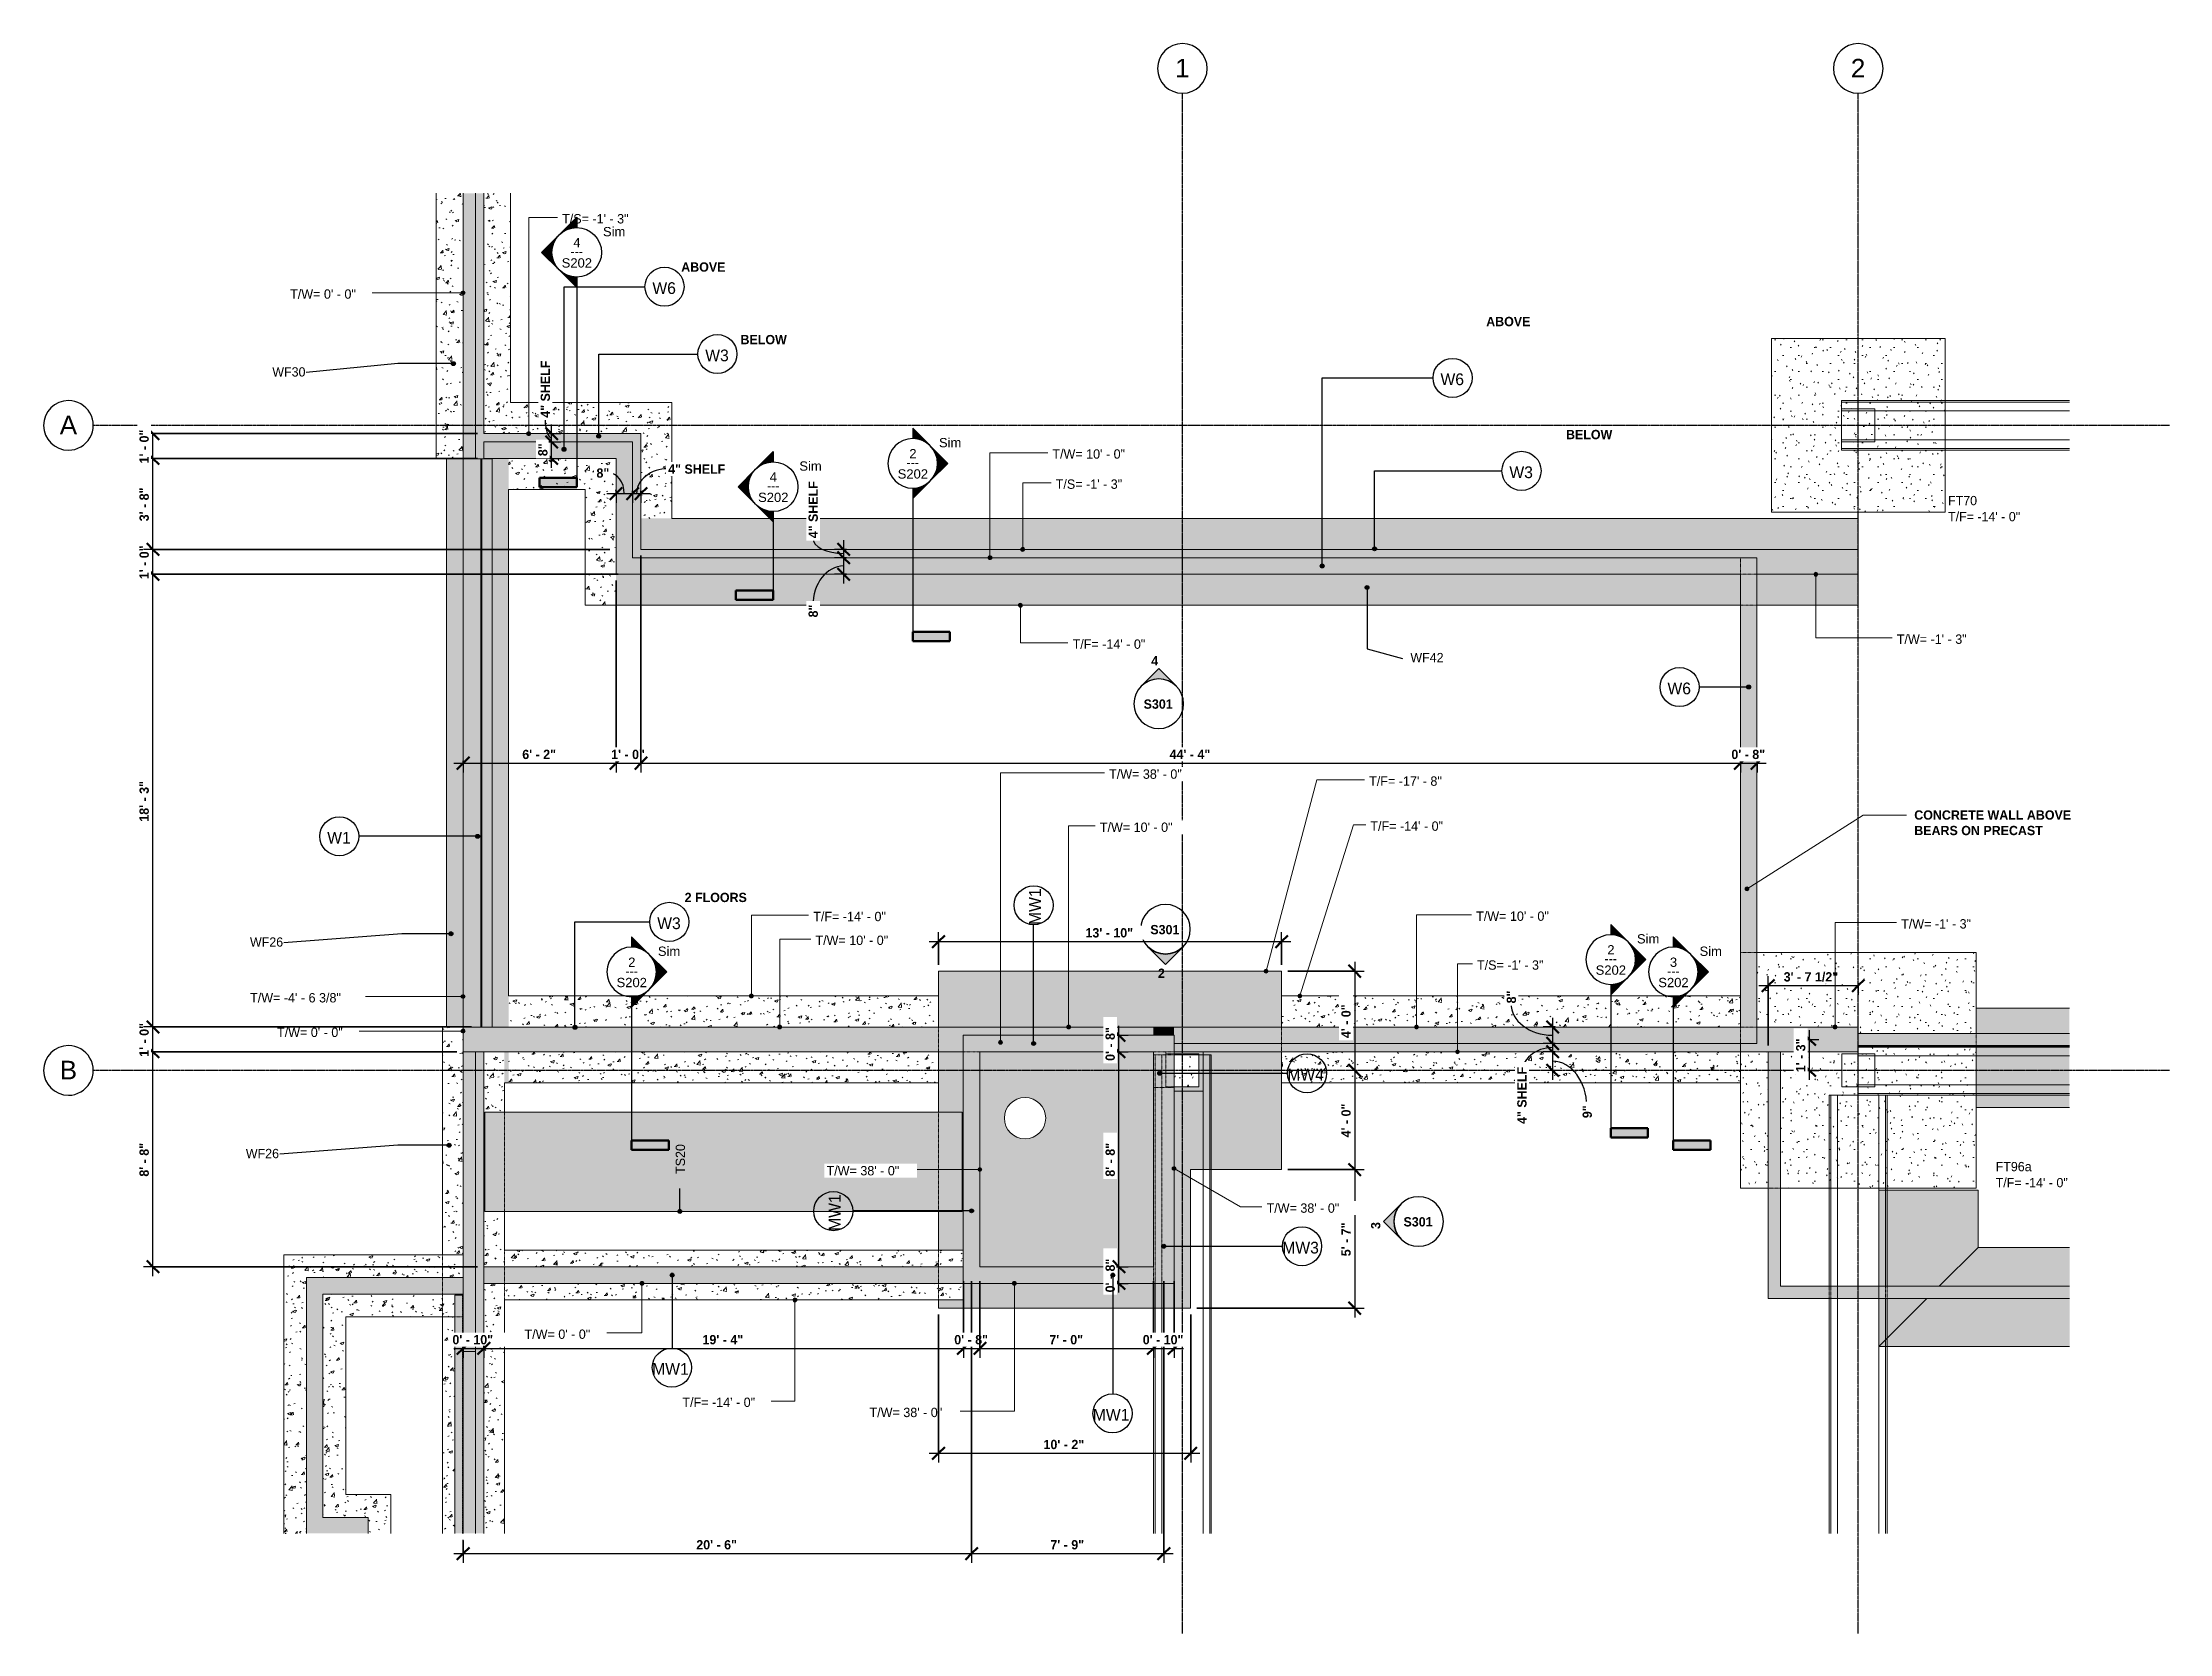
# Model space of a CAD drawing. Header units: inches. Extents: x -4033 to -3004, y 11263 to 12032.
import ezdxf

# ---------------------------------------------------------------- set-up
doc = ezdxf.new("R2010")
doc.units = ezdxf.units.IN
doc.header["$MEASUREMENT"] = 0
for name, pattern in [('Dash', [0.25, 0.125, -0.125]), ('Grid Line 1_2_', [0.875, 0.5, -0.125, 0.125, -0.125]), ('Hidden 1_8_', [0.1875, 0.125, -0.0625])]:
    doc.linetypes.add(name, pattern=pattern)
for name, color, linetype, lineweight in [('A-ANNO-DIMS', 211, 'Continuous', 9), ('A-ANNO-DIMS-48', 211, 'Continuous', 9), ('A-FLOR', 192, 'Continuous', 18), ('A-FLOR-HDLN', 190, 'Dash', 18), ('A-WALL', 113, 'Continuous', 18), ('A-WALL-HDLN', 110, 'Dash', 18), ('A-WALL-IDEN', 211, 'Continuous', 30), ('G-ANNO-DIMS', 111, 'Continuous', 9), ('G-ANNO-SYMB', 111, 'Continuous', 30), ('G-ANNO-TEXT', 231, 'Continuous', 9), ('S-BEAM', 12, 'Continuous', 9), ('S-BEAM-HDLN', 1, 'Dash', 9), ('S-BEAM-IDEN', 2, 'Continuous', 30), ('S-COLS', 52, 'Continuous', 9), ('S-COLS-HDLN', 52, 'Dash', 9), ('S-FNDN', 32, 'Continuous', 18), ('S-FNDN-HDLN', 4, 'Dash', 9), ('S-FNDN-IDEN', 2, 'Continuous', 30), ('S-GRID', 1, 'Continuous', 9), ('S-GRID-IDEN', 1, 'Continuous', 30)]:
    doc.layers.add(name, color=color, linetype=linetype, lineweight=lineweight)
doc.styles.add('Arial', font='arial.ttf', dxfattribs={"height": 9})
doc.styles.add('Arial_1', font='arial.ttf', dxfattribs={"height": 4.5})
doc.styles.add('Century Gothic', font='', dxfattribs={"height": 4.5})
doc.styles.add('Century Gothic_1', font='', dxfattribs={"height": 4.535433})
doc.styles.add('Century Gothic_2', font='', dxfattribs={"height": 5.669291})
doc.styles.add('Century Gothic_B', font='', dxfattribs={"height": 4.5})
doc.styles.get('Century Gothic').set_extended_font_data('Century Gothic')
doc.styles.get('Century Gothic_1').set_extended_font_data('Century Gothic')
doc.styles.get('Century Gothic_2').set_extended_font_data('Century Gothic')
doc.styles.get('Century Gothic_B').set_extended_font_data('Century Gothic', bold=True)
doc.dimstyles.new('OD__1_16__Tol__', dxfattribs={"dimscale": 12, "dimtxt": 4.698757, "dimasz": 0.5, "dimexe": 0.375, "dimexo": 0.25, "dimgap": 0.0625, "dimtad": 1, "dimdec": 4, "dimrnd": 0.0625, "dimzin": 3, "dimdsep": 46, "dimlunit": 4, "dimtxsty": 'Century Gothic_B', "dimblk1": 'OBLIQUE', "dimblk2": 'OBLIQUE', "dimsah": 1, "dimcen": 0.09, "dimdle": 0.375, "dimazin": 0, "dimtfac": 1, "dimtdec": 4, "dimtix": 1, "dimtmove": 0, "dimatfit": 3, "dimfxl": 1, "dimtvp": 1, "dimtfill": 1, "dimfrac": 2, "dimtolj": 1, "dimtzin": 0, "dimlwd": 30, "dimlwe": 30, "dimarcsym": 2})
doc.dimstyles.new('OD__1_16__Tol___1', dxfattribs={"dimscale": 12, "dimtxt": 4.698757, "dimasz": 0.5, "dimexe": 0.375, "dimexo": 0.25, "dimgap": 0.0625, "dimtad": 1, "dimdec": 4, "dimrnd": 0.0625, "dimzin": 3, "dimdsep": 46, "dimlunit": 4, "dimtxsty": 'Century Gothic_B', "dimblk1": 'OBLIQUE', "dimblk2": 'OBLIQUE', "dimsah": 1, "dimcen": 0.09, "dimdle": 0.375, "dimazin": 0, "dimtfac": 1, "dimtdec": 4, "dimtix": 1, "dimtmove": 1, "dimatfit": 3, "dimfxl": 1, "dimtvp": 1, "dimtfill": 1, "dimfrac": 2, "dimtolj": 1, "dimtzin": 0, "dimlwd": 30, "dimlwe": 30, "dimarcsym": 2})
doc.dimstyles.new('OD__1_4__Tol__', dxfattribs={"dimscale": 12, "dimtxt": 4.698757, "dimasz": 0.5, "dimexe": 0.375, "dimexo": 0.25, "dimgap": 0.0625, "dimtad": 1, "dimrnd": 0.25, "dimzin": 1, "dimdsep": 46, "dimlunit": 4, "dimtxsty": 'Century Gothic_B', "dimblk1": 'OBLIQUE', "dimblk2": 'OBLIQUE', "dimsah": 1, "dimcen": 0.09, "dimdle": 0.375, "dimazin": 0, "dimtfac": 1, "dimtdec": 4, "dimtix": 1, "dimtmove": 0, "dimatfit": 3, "dimfxl": 1, "dimtvp": 1, "dimtfill": 1, "dimfrac": 2, "dimtolj": 1, "dimtzin": 0, "dimlwd": 30, "dimlwe": 30, "dimarcsym": 2})
pattern_1 = [(0, (0, 0), (15.36, 3.84), [0.634, -10.886, 0.634, -10.886, -61.44]), (0, (0, 0), (15.36, 3.84), [-23.04, 0.634, -22.406, 0.634, -10.886, -26.88]), (0, (0, 0), (15.36, 3.84), [-57.6, 0.634, -7.046, 0.634, -18.566]), (120, (5.76, 1.92), (-11.0055376, 11.3821502), [0.634, -10.886, 0.634, -10.886, -61.44]), (120, (5.76, 1.92), (-11.0055376, 11.3821502), [-23.04, 0.634, -22.406, 0.634, -10.886, -26.88]), (120, (5.76, 1.92), (-11.0055376, 11.3821502), [-57.6, 0.634, -7.046, 0.634, -18.566]), (240, (7.68, 9.6), (-4.3544624, -15.2221502), [0.634, -10.886, 0.634, -10.886, -61.44]), (240, (7.68, 9.6), (-4.3544624, -15.2221502), [-23.04, 0.634, -22.406, 0.634, -10.886, -26.88]), (240, (7.68, 9.6), (-4.3544624, -15.2221502), [-57.6, 0.634, -7.046, 0.634, -18.566])]
pattern_2 = [(50, (0, 0), (13.77135, -1.20496), [1.44, -15.84]), (355, (0, 0), (-2.66442, 14.442176), [1.152, -12.672]), (100.451, (1.148, -0.1), (11.107076, 13.237366), [1.224, -13.462]), (46.184, (0, 3.84), (20.491284, -3.17785), [2.16, -23.76]), (96.636, (1.708, 3.575), (17.94587, 18.703152), [1.836, -20.193]), (351.184, (0, 3.84), (17.94541, 18.702614), [1.728, -19.008]), (21, (1.92, 2.88), (11.460518, -7.730365), [1.44, -15.84]), (326, (1.92, 2.88), (4.671352, 13.923149), [1.152, -12.672]), (71.451, (2.875, 2.236), (16.13207, 6.192844), [1.224, -13.462]), (37.5, (0, 0), (0.2331231, 6.3917502), [0.634, -11.885, 0.634, -12.23, -12.72]), (37.5, (0, 0), (0.2331231, 6.3917502), [-25.382, 0.634, -12.086]), (7.5, (0, 0), (5.0507295, 7.573041), [0.634, -6.701, 0.634, -11.597, -4.848]), (7.5, (0, 0), (5.0507295, 7.573041), [-19.565, 0.634, -4.214]), (327.5, (-4.282, 0), (10.2495805, -0.4328898), [0.634, -4.166, 0.634, -14.342, -19.872]), (327.5, (-4.282, 0), (10.2495805, -0.4328898), [-19.776, 0.634, -19.238]), (317.5, (-6.202, 0), (11.1973897, 1.922144), [0.634, -5.606, 0.634, -9.312, -14.112]), (317.5, (-6.202, 0), (11.1973897, 1.922144), [-16.186, 0.634, -13.478])]

msp = doc.modelspace()

# ---------------------------------------------------------------- texts
at = {"layer": 'A-WALL-IDEN', "lineweight": 9, "char_height": 5.669291, "attachment_point": 1, "style": 'Century Gothic_2'}
for s, insert, width in [('W6', (-3737.74211, 11916.42895), 14.3925), ('W3', (-3712.16932, 11883.8724), 14.3925), ('W6', (-3356.44166, 11872.32418), 14.3925), ('W3', (-3323.09857, 11827.34507), 14.3925), ('W1', (-3895.07426, 11650.59063), 14.3925), ('W3', (-3735.40416, 11609.1989), 14.3925), ('MW4', (-3430.5361, 11535.97439), 23.331), ('MW3', (-3432.96403, 11452.29533), 23.331)]:
    msp.add_mtext(s, dxfattribs=dict(at, insert=insert, width=width))
at = {"layer": 'A-WALL-IDEN', "lineweight": 9, "char_height": 5.669291, "width": 23.331, "attachment_point": 1, "rotation": 90, "style": 'Century Gothic_2'}
for insert in [(-3555.45651, 11605.54911), (-3652.38109, 11457.57797)]:
    msp.add_mtext('MW1', dxfattribs=dict(at, insert=insert))
at = {"layer": 'G-ANNO-SYMB', "lineweight": 9, "char_height": 4.5, "attachment_point": 1}
for s, insert, width, style in [('4', (-3776.00586, 11937.84813), 4.242, 'Arial_1'), ('S202', (-3781.62791, 11928.03001), 17.877, 'Arial_1'), ('---', (-3777.33152, 11933.59478), 7.7265, 'Century Gothic'), ('2', (-3613.44346, 11835.77475), 4.242, 'Arial_1'), ('Sim', (-3599.09247, 11841.09061), 13.332, 'Arial_1'), ('4', (-3680.98422, 11824.45789), 4.242, 'Arial_1'), ('S202', (-3619.0655, 11825.95663), 17.877, 'Arial_1'), ('---', (-3614.76911, 11831.52141), 7.7265, 'Century Gothic'), ('S202', (-3686.60627, 11814.63976), 17.877, 'Arial_1'), ('---', (-3682.30988, 11820.20454), 7.7265, 'Century Gothic'), ('\\fCentury Gothic|b1|i0|c0|p34|;4', (-3496.37693, 11735.56672), 4.3935, 'Century Gothic_B'), ('S301', (-3500.06746, 11714.62833), 17.271, 'Century Gothic_B'), ('S301', (-3496.82254, 11605.54536), 17.271, 'Century Gothic_B'), ('Sim', (-3261.38367, 11601.09061), 13.332, 'Arial_1'), ('Sim', (-3735.09247, 11595.09061), 13.332, 'Arial_1'), ('---', (-3277.0603, 11591.52141), 7.7265, 'Century Gothic'), ('2', (-3275.73465, 11595.77475), 4.242, 'Arial_1'), ('3', (-3245.44346, 11589.77475), 4.242, 'Arial_1'), ('Sim', (-3231.09247, 11595.09061), 13.332, 'Arial_1'), ('\\fCentury Gothic|b1|i0|c0|p34|;2', (-3493.13201, 11584.43572), 4.3935, 'Century Gothic_B'), ('S202', (-3281.3567, 11585.95663), 17.877, 'Arial_1'), ('S202', (-3251.0655, 11579.95663), 17.877, 'Arial_1'), ('---', (-3246.76911, 11585.52141), 7.7265, 'Century Gothic'), ('S301', (-3374.33565, 11464.20696), 17.271, 'Century Gothic_B')]:
    msp.add_mtext(s, dxfattribs=dict(at, insert=insert, width=width, style=style))
at = {"layer": 'G-ANNO-SYMB', "lineweight": 9, "insert": (-3390.03158, 11458.48142), "char_height": 4.5, "width": 4.3935, "attachment_point": 1, "rotation": 90, "style": 'Century Gothic_B'}
msp.add_mtext('\\fCentury Gothic|b1|i0|c0|p34|;3', dxfattribs=at)
at = {"layer": 'G-ANNO-TEXT', "color": 147, "lineweight": 20, "char_height": 4.5, "attachment_point": 1, "style": 'Century Gothic_B'}
for s, insert, width in [('ABOVE', (-3723.7921, 11926.04117), 26.361), ('ABOVE', (-3334.32846, 11899.66951), 26.361), ('BELOW', (-3695.10636, 11890.92873), 25.452), ('BELOW', (-3295.70772, 11845.00622), 25.452), ('CONCRETE WALL ABOVE', (-3127.20398, 11660.98028), 90.294), ('BEARS ON PRECAST', (-3127.20398, 11653.48028), 71.6595), ('2 FLOORS', (-3722.12743, 11621.11311), 35.148)]:
    msp.add_mtext(s, dxfattribs=dict(at, insert=insert, width=width))
at = {"layer": 'S-BEAM-IDEN', "lineweight": 9, "insert": (-3726.47412, 11485.1507), "char_height": 4.5, "width": 15.6045, "attachment_point": 1, "rotation": 90, "style": 'Century Gothic'}
msp.add_mtext('TS20', dxfattribs=at)
at = {"layer": 'S-FNDN-IDEN', "lineweight": 9, "char_height": 4.5, "attachment_point": 1, "style": 'Century Gothic'}
for s, insert, width in [('WF30', (-3921.64449, 11875.31547), 19.695), ('T/F= -14\' - 0"', (-3110.86786, 11805.31909), 43.329), ('FT70', (-3110.86786, 11813.06909), 15.6045), ('WF26', (-3932.44202, 11599.53916), 19.695), ('WF26', (-3934.44202, 11497.23483), 19.695), ('FT96a', (-3087.82348, 11490.91499), 20.907), ('T/F= -14\' - 0"', (-3087.82348, 11483.16499), 43.329)]:
    msp.add_mtext(s, dxfattribs=dict(at, insert=insert, width=width))
at = {"layer": 'S-GRID-IDEN', "lineweight": 9, "char_height": 9, "attachment_point": 1, "style": 'Arial'}
for s, insert, width in [('1', (-3484.88825, 12024.47767), 8.484), ('2', (-3157.88825, 12024.47767), 8.484), ('A', (-4024.47738, 11851.87981), 10.1505), ('B', (-4024.47738, 11539.87981), 10.1505)]:
    msp.add_mtext(s, dxfattribs=dict(at, insert=insert, width=width))

# ---------------------------------------------------------------- blocks, each defined once
blk = doc.blocks.new('034100 - Precast Structural Concrete - Inverted Tee - IT 24IT32 _11_F _ 11_B SHELF_-1982210-FOUNDATION PLAN - Callout 1')
at = {"layer": 'S-BEAM', "color": 143}
for p, q in [((-167.7, 7), (-167.7, 12)), ((-57.3, 12), (-167.7, 12)), ((-57.3, 11.2), (-167.7, 11.2)), ((-167.7, -7), (-167.7, 7)), ((-167.7, 7), (-57.3, 7)), ((-167.7, -12), (-167.7, -7)), ((-57.3, -7), (-167.7, -7)), ((-57.3, -11.2), (-167.7, -11.2)), ((-57.3, -12), (-167.7, -12))]:
    blk.add_line(p, q, dxfattribs=at)
blk = doc.blocks.new('Thickened Slab - TS-1726195-FOUNDATION PLAN - Callout 1')
at = {"layer": 'S-BEAM'}
h = blk.add_hatch(color=9, dxfattribs=at)
h.paths.add_polyline_path([(-92, -24), (-46.8, -24), (-46.8, 5.7), (-92, 5.7)], flags=0)
h.paths.add_polyline_path([(-92, 11.7), (-46.8, 11.7), (-46.8, 24), (-92, 24)], flags=0)
at = {"layer": 'S-BEAM', "color": 143}
for p, q in [((-92, 11.7), (-92, 24)), ((-92, 24), (-46.8, 24)), ((-92, -24), (-92, 5.7)), ((-46.8, -24), (-92, -24))]:
    blk.add_line(p, q, dxfattribs=at)
blk = doc.blocks.new('Thickened Slab - TS-1655763-FOUNDATION PLAN - Callout 1')
at = {"layer": 'S-BEAM'}
blk.add_hatch(color=9, dxfattribs=at).paths.add_polyline_path([(-29.1, -24), (116, -24), (116, 24), (-115, 24), (-115, -24), (-105.5, -24)], flags=0)
at = {"layer": 'S-BEAM', "color": 143}
for p, q in [((-115, -24), (-115, 24)), ((-115, 24), (116, 24)), ((116, 24), (116, -24)), ((116, -24), (-115, -24))]:
    blk.add_line(p, q, dxfattribs=at)
blk = doc.blocks.new('L-Angle - GALV_ ANGLE - T_B_D_-1693491-FOUNDATION PLAN - Callout 1')
at = {"layer": 'S-BEAM', "linetype": 'Hidden 1_8_'}
blk.add_line((-45.9, -0.8), (69.4, -0.8), dxfattribs=at)
blk = doc.blocks.new('034100 - Precast Structural Concrete - Column - Corbels - 16_x16_-1875306-FOUNDATION PLAN - Callout 1')
at = {"layer": 'S-COLS-HDLN', "linetype": 'Continuous'}
h = blk.add_hatch(dxfattribs=at)
h.set_pattern_fill('FP_1', color=256, style=0, pattern_type=2)
h.set_pattern_definition([(0, (3153.339, -11846.205), (15.36, 3.84), [0.634, -10.886, 0.634, -10.886, -61.44]), (0, (3153.339, -11846.205), (15.36, 3.84), [-23.04, 0.634, -22.406, 0.634, -10.886, -26.88]), (0, (3153.339, -11846.205), (15.36, 3.84), [-57.6, 0.634, -7.046, 0.634, -18.566]), (120, (3159.099, -11844.285), (-11.0055376, 11.3821502), [0.634, -10.886, 0.634, -10.886, -61.44]), (120, (3159.099, -11844.285), (-11.0055376, 11.3821502), [-23.04, 0.634, -22.406, 0.634, -10.886, -26.88]), (120, (3159.099, -11844.285), (-11.0055376, 11.3821502), [-57.6, 0.634, -7.046, 0.634, -18.566]), (240, (3161.019, -11836.605), (-4.3544624, -15.2221502), [0.634, -10.886, 0.634, -10.886, -61.44]), (240, (3161.019, -11836.605), (-4.3544624, -15.2221502), [-23.04, 0.634, -22.406, 0.634, -10.886, -26.88]), (240, (3161.019, -11836.605), (-4.3544624, -15.2221502), [-57.6, 0.634, -7.046, 0.634, -18.566])])
h.paths.add_polyline_path([(-1, -7), (7, -7), (7, 9), (-9, 9), (-9, -7), (-8.9, -7)], flags=0)
at = {"layer": 'S-COLS'}
for p, q in [((-9, 9), (-8.9, 9)), ((-9, -7), (-9, 9)), ((-8.9, 9), (6.9, 9)), ((6.9, 9), (7, 9)), ((7, 9), (7, -7)), ((-8.9, -7), (-9, -7)), ((6.9, -7), (-8.9, -7)), ((7, -7), (6.9, -7))]:
    blk.add_line(p, q, dxfattribs=at)
blk = doc.blocks.new('Grid - Grid Head - Circle-1738874-FOUNDATION PLAN - Callout 1')
at = {"layer": 'S-GRID-IDEN'}
for start, end in [(360, 180), (180, 360)]:
    blk.add_arc((0, 0), 0.25, start, end, dxfattribs=at)
blk = doc.blocks.new('Elevation - Filled Arrow-1738296-FOUNDATION PLAN - Callout 1')
at = {"layer": 'G-ANNO-SYMB'}
for start, end in [(360, 180), (180, 360)]:
    blk.add_arc((0, 0), 0.25, start, end, dxfattribs=at)
blk = doc.blocks.new('Elevation - Filled Arrow-1738116-FOUNDATION PLAN - Callout 1')
at = {"layer": 'G-ANNO-SYMB', "lineweight": 9}
h = blk.add_hatch(color=256, dxfattribs=at)
edge = h.paths.add_edge_path(flags=0)
edge.add_line((0, 0.354), (0.177, 0.177))
edge.add_arc((0, 0), 0.25, 45, 135)
edge.add_line((-0.177, 0.177), (0, 0.354))
at = {"layer": 'G-ANNO-SYMB'}
for p, q in [((0, 0.354), (-0.177, 0.177)), ((0.177, 0.177), (0, 0.354))]:
    blk.add_line(p, q, dxfattribs=at)
blk.add_arc((0, 0), 0.25, 45, 135, dxfattribs=at)
blk = doc.blocks.new('DIMBLOCK1-FOUNDATION PLAN - Callout 1')
at = {"layer": 'A-ANNO-DIMS-48', "lineweight": 30}
for p, q in [((-3583.3, 11433.2), (-3583.3, 11297)), ((-3583.3, 11301.5), (-3583.3, 11433.2)), ((-3833.8, 11301.5), (-3583.3, 11301.5)), ((-3829.3, 11301.5), (-3829.3, 11308.2)), ((-3829.3, 11307.8), (-3829.3, 11297))]:
    blk.add_line(p, q, dxfattribs=at)
at = {"layer": 'A-ANNO-DIMS-48', "lineweight": 50}
for p, q in [((-3829.3, 11301.5), (-3832.3, 11298.5)), ((-3829.3, 11301.5), (-3826.3, 11304.5)), ((-3583.3, 11301.5), (-3586.3, 11298.5)), ((-3583.3, 11301.5), (-3580.3, 11304.5))]:
    blk.add_line(p, q, dxfattribs=at)
at = {"layer": 'A-ANNO-DIMS-48', "color": 0, "lineweight": 30, "insert": (-3716.5, 11308), "char_height": 4.5, "width": 24.344, "attachment_point": 1, "line_spacing_factor": 0.984502, "style": 'Century Gothic_B', "bg_fill": 3, "box_fill_scale": 1.25, "bg_fill_color": 256, "bg_fill_true_color": 13158600, "bg_fill_transparency": 0}
blk.add_mtext('20\' - 6"', dxfattribs=at)
blk = doc.blocks.new('_Oblique')
at = {"color": 0, "linetype": 'ByBlock', "lineweight": -2}
blk.add_line((-0.5, -0.5), (0.5, 0.5), dxfattribs=at)
blk = doc.blocks.new('DIMBLOCK2-FOUNDATION PLAN - Callout 1')
at = {"layer": 'A-ANNO-DIMS-48', "lineweight": 30}
for p, q in [((-3583.3, 11433.2), (-3583.3, 11297)), ((-3583.3, 11301.5), (-3583.3, 11433.2)), ((-3490.3, 11433.2), (-3490.3, 11297)), ((-3490.3, 11301.5), (-3490.3, 11433.2)), ((-3583.3, 11301.5), (-3485.8, 11301.5))]:
    blk.add_line(p, q, dxfattribs=at)
at = {"layer": 'A-ANNO-DIMS-48', "lineweight": 50}
for p, q in [((-3583.3, 11301.5), (-3586.3, 11298.5)), ((-3583.3, 11301.5), (-3580.3, 11304.5)), ((-3490.3, 11301.5), (-3493.3, 11298.5)), ((-3490.3, 11301.5), (-3487.3, 11304.5))]:
    blk.add_line(p, q, dxfattribs=at)
at = {"layer": 'A-ANNO-DIMS-48', "color": 0, "lineweight": 30, "insert": (-3545.2, 11308), "char_height": 4.5, "width": 20.138, "attachment_point": 1, "line_spacing_factor": 0.984502, "style": 'Century Gothic_B', "bg_fill": 3, "box_fill_scale": 1.25, "bg_fill_color": 256, "bg_fill_true_color": 13158600, "bg_fill_transparency": 0}
blk.add_mtext('7\' - 9"', dxfattribs=at)
blk = doc.blocks.new('DIMBLOCK3-FOUNDATION PLAN - Callout 1')
at = {"layer": 'A-ANNO-DIMS-48', "lineweight": 30}
for p, q in [((-3197.9, 11547.2), (-3197.9, 11580.7)), ((-3154.3, 11577.4), (-3154.3, 11571.7)), ((-3154.3, 11576.2), (-3154.3, 11577.4)), ((-3202.4, 11576.2), (-3154.3, 11576.2)), ((-3197.9, 11576.2), (-3197.9, 11547.2))]:
    blk.add_line(p, q, dxfattribs=at)
at = {"layer": 'A-ANNO-DIMS-48', "lineweight": 50}
for p, q in [((-3197.9, 11576.2), (-3194.9, 11579.2)), ((-3154.3, 11576.2), (-3151.3, 11579.2)), ((-3197.9, 11576.2), (-3200.9, 11573.2)), ((-3154.3, 11576.2), (-3157.3, 11573.2))]:
    blk.add_line(p, q, dxfattribs=at)
at = {"layer": 'A-ANNO-DIMS-48', "color": 0, "lineweight": 30, "insert": (-3190.4, 11582.7), "char_height": 4.5, "width": 34.189, "attachment_point": 1, "line_spacing_factor": 0.984502, "style": 'Century Gothic_B', "bg_fill": 3, "box_fill_scale": 1.25, "bg_fill_color": 256, "bg_fill_true_color": 13158600, "bg_fill_transparency": 0}
blk.add_mtext('3\' - 7 1/2"', dxfattribs=at)
blk = doc.blocks.new('Wall Type - Familia4-287244-FOUNDATION PLAN - Callout 1')
at = {"layer": 'A-WALL-IDEN'}
blk.add_circle((0, 0), 0.197, dxfattribs=at)
blk = doc.blocks.new('DIMBLOCK4-FOUNDATION PLAN - Callout 1')
at = {"layer": 'A-ANNO-DIMS-48', "lineweight": 50}
for p, q in [((-3512, 11440.2), (-3515, 11443.2)), ((-3512, 11432.2), (-3515, 11435.2)), ((-3512, 11440.2), (-3509, 11437.2)), ((-3512, 11432.2), (-3509, 11429.2))]:
    blk.add_line(p, q, dxfattribs=at)
at = {"layer": 'A-ANNO-DIMS-48', "lineweight": 30}
for p, q in [((-3513.2, 11440.2), (-3507.5, 11440.2)), ((-3512, 11440.2), (-3513.2, 11440.2)), ((-3512, 11427.7), (-3512, 11440.2)), ((-3513.2, 11432.2), (-3507.5, 11432.2)), ((-3512, 11432.2), (-3513.2, 11432.2))]:
    blk.add_line(p, q, dxfattribs=at)
at = {"layer": 'A-ANNO-DIMS-48', "color": 0, "lineweight": 30, "insert": (-3518.5, 11427.8), "char_height": 4.5, "width": 20.138, "attachment_point": 1, "rotation": 90, "line_spacing_factor": 0.984502, "style": 'Century Gothic_B', "bg_fill": 3, "box_fill_scale": 1.25, "bg_fill_color": 256, "bg_fill_true_color": 13158600, "bg_fill_transparency": 0}
blk.add_mtext('0\' - 8"', dxfattribs=at)
blk = doc.blocks.new('DIMBLOCK5-FOUNDATION PLAN - Callout 1')
at = {"layer": 'A-ANNO-DIMS-48', "lineweight": 50}
for p, q in [((-3512, 11544.2), (-3515, 11547.2)), ((-3512, 11544.2), (-3509, 11541.2)), ((-3512, 11440.2), (-3515, 11443.2)), ((-3512, 11440.2), (-3509, 11437.2))]:
    blk.add_line(p, q, dxfattribs=at)
at = {"layer": 'A-ANNO-DIMS-48', "lineweight": 30}
for p, q in [((-3513.2, 11544.2), (-3507.5, 11544.2)), ((-3512, 11544.2), (-3513.2, 11544.2)), ((-3512, 11440.2), (-3512, 11544.2)), ((-3513.2, 11440.2), (-3507.5, 11440.2)), ((-3512, 11440.2), (-3513.2, 11440.2))]:
    blk.add_line(p, q, dxfattribs=at)
at = {"layer": 'A-ANNO-DIMS-48', "color": 0, "lineweight": 30, "insert": (-3518.5, 11483.8), "char_height": 4.5, "width": 20.138, "attachment_point": 1, "rotation": 90, "line_spacing_factor": 0.984502, "style": 'Century Gothic_B', "bg_fill": 3, "box_fill_scale": 1.25, "bg_fill_color": 256, "bg_fill_true_color": 13158600, "bg_fill_transparency": 0}
blk.add_mtext('8\' - 8"', dxfattribs=at)
blk = doc.blocks.new('DIMBLOCK6-FOUNDATION PLAN - Callout 1')
at = {"layer": 'A-ANNO-DIMS-48', "lineweight": 30}
for p, q in [((-3512, 11544.2), (-3512, 11556.7)), ((-3513.2, 11552.2), (-3507.5, 11552.2)), ((-3512, 11552.2), (-3513.2, 11552.2)), ((-3513.2, 11544.2), (-3507.5, 11544.2)), ((-3512, 11544.2), (-3513.2, 11544.2))]:
    blk.add_line(p, q, dxfattribs=at)
at = {"layer": 'A-ANNO-DIMS-48', "lineweight": 50}
for p, q in [((-3512, 11552.2), (-3515, 11555.2)), ((-3512, 11544.2), (-3515, 11547.2)), ((-3512, 11552.2), (-3509, 11549.2)), ((-3512, 11544.2), (-3509, 11541.2))]:
    blk.add_line(p, q, dxfattribs=at)
at = {"layer": 'A-ANNO-DIMS-48', "color": 0, "lineweight": 30, "insert": (-3518.5, 11539.8), "char_height": 4.5, "width": 20.138, "attachment_point": 1, "rotation": 90, "line_spacing_factor": 0.984502, "style": 'Century Gothic_B', "bg_fill": 3, "box_fill_scale": 1.25, "bg_fill_color": 256, "bg_fill_true_color": 13158600, "bg_fill_transparency": 0}
blk.add_mtext('0\' - 8"', dxfattribs=at)
blk = doc.blocks.new('DIMBLOCK7-FOUNDATION PLAN - Callout 1')
at = {"layer": 'A-ANNO-DIMS-48', "lineweight": 50}
for p, q in [((-3829.3, 11400.7), (-3826.3, 11403.7)), ((-3819.3, 11400.7), (-3816.3, 11403.7)), ((-3829.3, 11400.7), (-3832.3, 11397.7)), ((-3819.3, 11400.7), (-3822.3, 11397.7))]:
    blk.add_line(p, q, dxfattribs=at)
at = {"layer": 'A-ANNO-DIMS-48', "lineweight": 30}
for p, q in [((-3833.8, 11400.7), (-3819.3, 11400.7)), ((-3829.3, 11401.9), (-3829.3, 11396.2)), ((-3829.3, 11400.7), (-3829.3, 11401.9)), ((-3819.3, 11401.9), (-3819.3, 11396.2)), ((-3819.3, 11400.7), (-3819.3, 11401.9))]:
    blk.add_line(p, q, dxfattribs=at)
at = {"layer": 'A-ANNO-DIMS-48', "color": 0, "lineweight": 30, "insert": (-3834.5, 11407.2), "char_height": 4.5, "width": 24.344, "attachment_point": 1, "line_spacing_factor": 0.984502, "style": 'Century Gothic_B', "bg_fill": 3, "box_fill_scale": 1.25, "bg_fill_color": 256, "bg_fill_true_color": 13158600, "bg_fill_transparency": 0}
blk.add_mtext('0\' - 10"', dxfattribs=at)
blk = doc.blocks.new('DIMBLOCK8-FOUNDATION PLAN - Callout 1')
at = {"layer": 'A-ANNO-DIMS-48', "lineweight": 30}
for p, q in [((-3587.3, 11433.2), (-3587.3, 11396.2)), ((-3587.3, 11400.7), (-3587.3, 11433.2)), ((-3819.3, 11401.9), (-3819.3, 11396.2)), ((-3819.3, 11400.7), (-3819.3, 11401.9)), ((-3819.3, 11400.7), (-3587.3, 11400.7))]:
    blk.add_line(p, q, dxfattribs=at)
at = {"layer": 'A-ANNO-DIMS-48', "lineweight": 50}
for p, q in [((-3819.3, 11400.7), (-3816.3, 11403.7)), ((-3587.3, 11400.7), (-3584.3, 11403.7)), ((-3819.3, 11400.7), (-3822.3, 11397.7)), ((-3587.3, 11400.7), (-3590.3, 11397.7))]:
    blk.add_line(p, q, dxfattribs=at)
at = {"layer": 'A-ANNO-DIMS-48', "color": 0, "lineweight": 30, "insert": (-3713.5, 11407.2), "char_height": 4.5, "width": 24.344, "attachment_point": 1, "line_spacing_factor": 0.984502, "style": 'Century Gothic_B', "bg_fill": 3, "box_fill_scale": 1.25, "bg_fill_color": 256, "bg_fill_true_color": 13158600, "bg_fill_transparency": 0}
blk.add_mtext('19\' - 4"', dxfattribs=at)
blk = doc.blocks.new('DIMBLOCK9-FOUNDATION PLAN - Callout 1')
at = {"layer": 'A-ANNO-DIMS-48', "lineweight": 30}
for p, q in [((-3587.3, 11433.2), (-3587.3, 11396.2)), ((-3587.3, 11400.7), (-3587.3, 11433.2)), ((-3579.3, 11433.2), (-3579.3, 11396.2)), ((-3579.3, 11400.7), (-3579.3, 11433.2)), ((-3587.3, 11400.7), (-3579.3, 11400.7))]:
    blk.add_line(p, q, dxfattribs=at)
at = {"layer": 'A-ANNO-DIMS-48', "lineweight": 50}
for p, q in [((-3587.3, 11400.7), (-3584.3, 11403.7)), ((-3579.3, 11400.7), (-3576.3, 11403.7)), ((-3587.3, 11400.7), (-3590.3, 11397.7)), ((-3579.3, 11400.7), (-3582.3, 11397.7))]:
    blk.add_line(p, q, dxfattribs=at)
at = {"layer": 'A-ANNO-DIMS-48', "color": 0, "lineweight": 30, "insert": (-3591.7, 11407.2), "char_height": 4.5, "width": 20.138, "attachment_point": 1, "line_spacing_factor": 0.984502, "style": 'Century Gothic_B', "bg_fill": 3, "box_fill_scale": 1.25, "bg_fill_color": 256, "bg_fill_true_color": 13158600, "bg_fill_transparency": 0}
blk.add_mtext('0\' - 8"', dxfattribs=at)
blk = doc.blocks.new('DIMBLOCK10-FOUNDATION PLAN - Callout 1')
at = {"layer": 'A-ANNO-DIMS-48', "lineweight": 30}
for p, q in [((-3579.3, 11433.2), (-3579.3, 11396.2)), ((-3579.3, 11400.7), (-3579.3, 11433.2)), ((-3495.3, 11433.2), (-3495.3, 11396.2)), ((-3495.3, 11400.7), (-3495.3, 11433.2)), ((-3579.3, 11400.7), (-3495.3, 11400.7))]:
    blk.add_line(p, q, dxfattribs=at)
at = {"layer": 'A-ANNO-DIMS-48', "lineweight": 50}
for p, q in [((-3579.3, 11400.7), (-3576.3, 11403.7)), ((-3495.3, 11400.7), (-3492.3, 11403.7)), ((-3579.3, 11400.7), (-3582.3, 11397.7)), ((-3495.3, 11400.7), (-3498.3, 11397.7))]:
    blk.add_line(p, q, dxfattribs=at)
at = {"layer": 'A-ANNO-DIMS-48', "color": 0, "lineweight": 30, "insert": (-3545.7, 11407.2), "char_height": 4.5, "width": 20.138, "attachment_point": 1, "line_spacing_factor": 0.984502, "style": 'Century Gothic_B', "bg_fill": 3, "box_fill_scale": 1.25, "bg_fill_color": 256, "bg_fill_true_color": 13158600, "bg_fill_transparency": 0}
blk.add_mtext('7\' - 0"', dxfattribs=at)
blk = doc.blocks.new('DIMBLOCK11-FOUNDATION PLAN - Callout 1')
at = {"layer": 'A-ANNO-DIMS-48', "lineweight": 30}
for p, q in [((-3495.3, 11433.2), (-3495.3, 11396.2)), ((-3495.3, 11400.7), (-3495.3, 11433.2)), ((-3485.3, 11433.2), (-3485.3, 11396.2)), ((-3485.3, 11400.7), (-3485.3, 11433.2)), ((-3495.3, 11400.7), (-3480.8, 11400.7))]:
    blk.add_line(p, q, dxfattribs=at)
at = {"layer": 'A-ANNO-DIMS-48', "lineweight": 50}
for p, q in [((-3495.3, 11400.7), (-3492.3, 11403.7)), ((-3485.3, 11400.7), (-3482.3, 11403.7)), ((-3495.3, 11400.7), (-3498.3, 11397.7)), ((-3485.3, 11400.7), (-3488.3, 11397.7))]:
    blk.add_line(p, q, dxfattribs=at)
at = {"layer": 'A-ANNO-DIMS-48', "color": 0, "lineweight": 30, "insert": (-3500.5, 11407.2), "char_height": 4.5, "width": 24.344, "attachment_point": 1, "line_spacing_factor": 0.984502, "style": 'Century Gothic_B', "bg_fill": 3, "box_fill_scale": 1.25, "bg_fill_color": 256, "bg_fill_true_color": 13158600, "bg_fill_transparency": 0}
blk.add_mtext('0\' - 10"', dxfattribs=at)
blk = doc.blocks.new('DIMBLOCK12-FOUNDATION PLAN - Callout 1')
at = {"layer": 'A-ANNO-DIMS-48', "lineweight": 30}
for p, q in [((-3755.3, 11772.2), (-3755.3, 11679.3)), ((-3755.3, 11683.8), (-3755.3, 11772.2)), ((-3833.8, 11683.8), (-3755.3, 11683.8)), ((-3829.3, 11685), (-3829.3, 11679.3)), ((-3829.3, 11683.8), (-3829.3, 11685))]:
    blk.add_line(p, q, dxfattribs=at)
at = {"layer": 'A-ANNO-DIMS-48', "lineweight": 50}
for p, q in [((-3829.3, 11683.8), (-3832.3, 11680.8)), ((-3829.3, 11683.8), (-3826.3, 11686.8)), ((-3755.3, 11683.8), (-3758.3, 11680.8)), ((-3755.3, 11683.8), (-3752.3, 11686.8))]:
    blk.add_line(p, q, dxfattribs=at)
at = {"layer": 'A-ANNO-DIMS-48', "color": 0, "lineweight": 30, "insert": (-3800.7, 11690.3), "char_height": 4.5, "width": 20.138, "attachment_point": 1, "line_spacing_factor": 0.984502, "style": 'Century Gothic_B', "bg_fill": 3, "box_fill_scale": 1.25, "bg_fill_color": 256, "bg_fill_true_color": 13158600, "bg_fill_transparency": 0}
blk.add_mtext('6\' - 2"', dxfattribs=at)
blk = doc.blocks.new('DIMBLOCK13-FOUNDATION PLAN - Callout 1')
at = {"layer": 'A-ANNO-DIMS-48', "lineweight": 30}
for p, q in [((-3743.3, 11784.2), (-3743.3, 11679.3)), ((-3743.3, 11683.8), (-3743.3, 11784.2)), ((-3755.3, 11772.2), (-3755.3, 11679.3)), ((-3755.3, 11683.8), (-3755.3, 11772.2)), ((-3755.3, 11683.8), (-3743.3, 11683.8))]:
    blk.add_line(p, q, dxfattribs=at)
at = {"layer": 'A-ANNO-DIMS-48', "lineweight": 50}
for p, q in [((-3755.3, 11683.8), (-3758.3, 11680.8)), ((-3755.3, 11683.8), (-3752.3, 11686.8)), ((-3743.3, 11683.8), (-3746.3, 11680.8)), ((-3743.3, 11683.8), (-3740.3, 11686.8))]:
    blk.add_line(p, q, dxfattribs=at)
at = {"layer": 'A-ANNO-DIMS-48', "color": 0, "lineweight": 30, "insert": (-3757.7, 11690.3), "char_height": 4.5, "width": 20.138, "attachment_point": 1, "line_spacing_factor": 0.984502, "style": 'Century Gothic_B', "bg_fill": 3, "box_fill_scale": 1.25, "bg_fill_color": 256, "bg_fill_true_color": 13158600, "bg_fill_transparency": 0}
blk.add_mtext('1\' - 0"', dxfattribs=at)
blk = doc.blocks.new('DIMBLOCK14-FOUNDATION PLAN - Callout 1')
at = {"layer": 'A-ANNO-DIMS-48', "lineweight": 30}
for p, q in [((-3743.3, 11784.2), (-3743.3, 11679.3)), ((-3743.3, 11683.8), (-3743.3, 11784.2)), ((-3743.3, 11683.8), (-3211.3, 11683.8)), ((-3211.3, 11685), (-3211.3, 11679.3)), ((-3211.3, 11683.8), (-3211.3, 11685))]:
    blk.add_line(p, q, dxfattribs=at)
at = {"layer": 'A-ANNO-DIMS-48', "lineweight": 50}
for p, q in [((-3743.3, 11683.8), (-3746.3, 11680.8)), ((-3743.3, 11683.8), (-3740.3, 11686.8)), ((-3211.3, 11683.8), (-3214.3, 11680.8)), ((-3211.3, 11683.8), (-3208.3, 11686.8))]:
    blk.add_line(p, q, dxfattribs=at)
at = {"layer": 'A-ANNO-DIMS-48', "color": 0, "lineweight": 30, "insert": (-3487.5, 11690.3), "char_height": 4.5, "width": 24.344, "attachment_point": 1, "line_spacing_factor": 0.984502, "style": 'Century Gothic_B', "bg_fill": 3, "box_fill_scale": 1.25, "bg_fill_color": 256, "bg_fill_true_color": 13158600, "bg_fill_transparency": 0}
blk.add_mtext('44\' - 4"', dxfattribs=at)
blk = doc.blocks.new('DIMBLOCK15-FOUNDATION PLAN - Callout 1')
at = {"layer": 'A-ANNO-DIMS-48', "lineweight": 50}
for p, q in [((-3211.3, 11683.8), (-3214.3, 11680.8)), ((-3211.3, 11683.8), (-3208.3, 11686.8)), ((-3203.3, 11683.8), (-3206.3, 11680.8)), ((-3203.3, 11683.8), (-3200.3, 11686.8))]:
    blk.add_line(p, q, dxfattribs=at)
at = {"layer": 'A-ANNO-DIMS-48', "lineweight": 30}
for p, q in [((-3211.3, 11685), (-3211.3, 11679.3)), ((-3211.3, 11683.8), (-3211.3, 11685)), ((-3211.3, 11683.8), (-3198.8, 11683.8)), ((-3203.3, 11685), (-3203.3, 11679.3)), ((-3203.3, 11683.8), (-3203.3, 11685))]:
    blk.add_line(p, q, dxfattribs=at)
at = {"layer": 'A-ANNO-DIMS-48', "color": 0, "lineweight": 30, "insert": (-3215.7, 11690.3), "char_height": 4.5, "width": 20.138, "attachment_point": 1, "line_spacing_factor": 0.984502, "style": 'Century Gothic_B', "bg_fill": 3, "box_fill_scale": 1.25, "bg_fill_color": 256, "bg_fill_true_color": 13158600, "bg_fill_transparency": 0}
blk.add_mtext('0\' - 8"', dxfattribs=at)
blk = doc.blocks.new('DIMBLOCK16-FOUNDATION PLAN - Callout 1')
at = {"layer": 'A-ANNO-DIMS-48', "lineweight": 30}
for p, q in [((-3181, 11550.2), (-3173.4, 11550.2)), ((-3177.9, 11550.2), (-3181, 11550.2)), ((-3177.9, 11530.7), (-3177.9, 11554.7)), ((-3179.1, 11535.2), (-3173.4, 11535.2)), ((-3177.9, 11535.2), (-3179.1, 11535.2))]:
    blk.add_line(p, q, dxfattribs=at)
at = {"layer": 'A-ANNO-DIMS-48', "lineweight": 50}
for p, q in [((-3177.9, 11550.2), (-3180.9, 11553.2)), ((-3177.9, 11550.2), (-3174.9, 11547.2)), ((-3177.9, 11535.2), (-3180.9, 11538.2)), ((-3177.9, 11535.2), (-3174.9, 11532.2))]:
    blk.add_line(p, q, dxfattribs=at)
at = {"layer": 'A-ANNO-DIMS-48', "color": 0, "lineweight": 30, "insert": (-3184.4, 11534.3), "char_height": 4.5, "width": 20.138, "attachment_point": 1, "rotation": 90, "line_spacing_factor": 0.984502, "style": 'Century Gothic_B', "bg_fill": 3, "box_fill_scale": 1.25, "bg_fill_color": 256, "bg_fill_true_color": 13158600, "bg_fill_transparency": 0}
blk.add_mtext('1\' - 3"', dxfattribs=at)
blk = doc.blocks.new('DIMBLOCK17-FOUNDATION PLAN - Callout 1')
at = {"layer": 'A-ANNO-DIMS-48', "lineweight": 50}
for p, q in [((-3979.4, 11544.2), (-3982.4, 11547.2)), ((-3979.4, 11544.2), (-3976.4, 11541.2)), ((-3979.4, 11440.2), (-3982.4, 11443.2)), ((-3979.4, 11440.2), (-3976.4, 11437.2))]:
    blk.add_line(p, q, dxfattribs=at)
at = {"layer": 'A-ANNO-DIMS-48', "lineweight": 30}
for p, q in [((-3832.3, 11544.2), (-3983.9, 11544.2)), ((-3979.4, 11435.7), (-3979.4, 11544.2)), ((-3979.4, 11544.2), (-3832.3, 11544.2)), ((-3822.3, 11440.2), (-3983.9, 11440.2)), ((-3979.4, 11440.2), (-3822.3, 11440.2))]:
    blk.add_line(p, q, dxfattribs=at)
at = {"layer": 'A-ANNO-DIMS-48', "color": 0, "lineweight": 30, "insert": (-3985.9, 11483.8), "char_height": 4.5, "width": 20.138, "attachment_point": 1, "rotation": 90, "line_spacing_factor": 0.984502, "style": 'Century Gothic_B', "bg_fill": 3, "box_fill_scale": 1.25, "bg_fill_color": 256, "bg_fill_true_color": 13158600, "bg_fill_transparency": 0}
blk.add_mtext('8\' - 8"', dxfattribs=at)
blk = doc.blocks.new('DIMBLOCK18-FOUNDATION PLAN - Callout 1')
at = {"layer": 'A-ANNO-DIMS-48', "lineweight": 50}
for p, q in [((-3979.4, 11556.2), (-3982.4, 11559.2)), ((-3979.4, 11544.2), (-3982.4, 11547.2)), ((-3979.4, 11556.2), (-3976.4, 11553.2)), ((-3979.4, 11544.2), (-3976.4, 11541.2))]:
    blk.add_line(p, q, dxfattribs=at)
at = {"layer": 'A-ANNO-DIMS-48', "lineweight": 30}
for p, q in [((-3825.3, 11556.2), (-3983.9, 11556.2)), ((-3979.4, 11544.2), (-3979.4, 11556.2)), ((-3979.4, 11556.2), (-3825.3, 11556.2)), ((-3832.3, 11544.2), (-3983.9, 11544.2)), ((-3979.4, 11544.2), (-3832.3, 11544.2))]:
    blk.add_line(p, q, dxfattribs=at)
at = {"layer": 'A-ANNO-DIMS-48', "color": 0, "lineweight": 30, "insert": (-3985.9, 11541.8), "char_height": 4.5, "width": 20.138, "attachment_point": 1, "rotation": 90, "line_spacing_factor": 0.984502, "style": 'Century Gothic_B', "bg_fill": 3, "box_fill_scale": 1.25, "bg_fill_color": 256, "bg_fill_true_color": 13158600, "bg_fill_transparency": 0}
blk.add_mtext('1\' - 0"', dxfattribs=at)
blk = doc.blocks.new('DIMBLOCK19-FOUNDATION PLAN - Callout 1')
at = {"layer": 'A-ANNO-DIMS-48', "lineweight": 30}
for p, q in [((-3754.3, 11775.2), (-3983.9, 11775.2)), ((-3979.4, 11556.2), (-3979.4, 11775.2)), ((-3979.4, 11775.2), (-3754.3, 11775.2)), ((-3825.3, 11556.2), (-3983.9, 11556.2)), ((-3979.4, 11556.2), (-3825.3, 11556.2))]:
    blk.add_line(p, q, dxfattribs=at)
at = {"layer": 'A-ANNO-DIMS-48', "lineweight": 50}
for p, q in [((-3979.4, 11775.2), (-3982.4, 11778.2)), ((-3979.4, 11775.2), (-3976.4, 11772.2)), ((-3979.4, 11556.2), (-3982.4, 11559.2)), ((-3979.4, 11556.2), (-3976.4, 11553.2))]:
    blk.add_line(p, q, dxfattribs=at)
at = {"layer": 'A-ANNO-DIMS-48', "color": 0, "lineweight": 30, "insert": (-3985.9, 11655.5), "char_height": 4.5, "width": 24.344, "attachment_point": 1, "rotation": 90, "line_spacing_factor": 0.984502, "style": 'Century Gothic_B', "bg_fill": 3, "box_fill_scale": 1.25, "bg_fill_color": 256, "bg_fill_true_color": 13158600, "bg_fill_transparency": 0}
blk.add_mtext('18\' - 3"', dxfattribs=at)
blk = doc.blocks.new('DIMBLOCK20-FOUNDATION PLAN - Callout 1')
at = {"layer": 'A-ANNO-DIMS-48', "lineweight": 30}
for p, q in [((-3758.3, 11787.2), (-3983.9, 11787.2)), ((-3979.4, 11775.2), (-3979.4, 11787.2)), ((-3979.4, 11787.2), (-3758.3, 11787.2)), ((-3754.3, 11775.2), (-3983.9, 11775.2)), ((-3979.4, 11775.2), (-3754.3, 11775.2))]:
    blk.add_line(p, q, dxfattribs=at)
at = {"layer": 'A-ANNO-DIMS-48', "lineweight": 50}
for p, q in [((-3979.4, 11787.2), (-3982.4, 11790.2)), ((-3979.4, 11787.2), (-3976.4, 11784.2)), ((-3979.4, 11775.2), (-3982.4, 11778.2)), ((-3979.4, 11775.2), (-3976.4, 11772.2))]:
    blk.add_line(p, q, dxfattribs=at)
at = {"layer": 'A-ANNO-DIMS-48', "color": 0, "lineweight": 30, "insert": (-3985.9, 11772.8), "char_height": 4.5, "width": 20.138, "attachment_point": 1, "rotation": 90, "line_spacing_factor": 0.984502, "style": 'Century Gothic_B', "bg_fill": 3, "box_fill_scale": 1.25, "bg_fill_color": 256, "bg_fill_true_color": 13158600, "bg_fill_transparency": 0}
blk.add_mtext('1\' - 0"', dxfattribs=at)
blk = doc.blocks.new('DIMBLOCK21-FOUNDATION PLAN - Callout 1')
at = {"layer": 'A-ANNO-DIMS-48', "lineweight": 30}
for p, q in [((-3822.3, 11831.2), (-3983.9, 11831.2)), ((-3979.4, 11787.2), (-3979.4, 11831.2)), ((-3979.4, 11831.2), (-3822.3, 11831.2)), ((-3758.3, 11787.2), (-3983.9, 11787.2)), ((-3979.4, 11787.2), (-3758.3, 11787.2))]:
    blk.add_line(p, q, dxfattribs=at)
at = {"layer": 'A-ANNO-DIMS-48', "lineweight": 50}
for p, q in [((-3979.4, 11831.2), (-3982.4, 11834.2)), ((-3979.4, 11831.2), (-3976.4, 11828.2)), ((-3979.4, 11787.2), (-3982.4, 11790.2)), ((-3979.4, 11787.2), (-3976.4, 11784.2))]:
    blk.add_line(p, q, dxfattribs=at)
at = {"layer": 'A-ANNO-DIMS-48', "color": 0, "lineweight": 30, "insert": (-3985.9, 11800.8), "char_height": 4.5, "width": 20.138, "attachment_point": 1, "rotation": 90, "line_spacing_factor": 0.984502, "style": 'Century Gothic_B', "bg_fill": 3, "box_fill_scale": 1.25, "bg_fill_color": 256, "bg_fill_true_color": 13158600, "bg_fill_transparency": 0}
blk.add_mtext('3\' - 8"', dxfattribs=at)
blk = doc.blocks.new('DIMBLOCK22-FOUNDATION PLAN - Callout 1')
at = {"layer": 'A-ANNO-DIMS-48', "lineweight": 50}
for p, q in [((-3979.4, 11843.2), (-3982.4, 11846.2)), ((-3979.4, 11843.2), (-3976.4, 11840.2)), ((-3979.4, 11831.2), (-3982.4, 11834.2)), ((-3979.4, 11831.2), (-3976.4, 11828.2))]:
    blk.add_line(p, q, dxfattribs=at)
at = {"layer": 'A-ANNO-DIMS-48', "lineweight": 30}
for p, q in [((-3822.3, 11843.2), (-3983.9, 11843.2)), ((-3979.4, 11831.2), (-3979.4, 11843.2)), ((-3979.4, 11843.2), (-3822.3, 11843.2)), ((-3822.3, 11831.2), (-3983.9, 11831.2)), ((-3979.4, 11831.2), (-3822.3, 11831.2))]:
    blk.add_line(p, q, dxfattribs=at)
at = {"layer": 'A-ANNO-DIMS-48', "color": 0, "lineweight": 30, "insert": (-3985.9, 11828.8), "char_height": 4.5, "width": 20.138, "attachment_point": 1, "rotation": 90, "line_spacing_factor": 0.984502, "style": 'Century Gothic_B', "bg_fill": 3, "box_fill_scale": 1.25, "bg_fill_color": 256, "bg_fill_true_color": 13158600, "bg_fill_transparency": 0}
blk.add_mtext('1\' - 0"', dxfattribs=at)
blk = doc.blocks.new('DIMBLOCK23-FOUNDATION PLAN - Callout 1')
at = {"layer": 'A-ANNO-DIMS-48', "lineweight": 50}
for p, q in [((-3302.2, 11556.2), (-3305.2, 11559.2)), ((-3302.2, 11548.2), (-3305.2, 11551.2)), ((-3302.2, 11556.2), (-3299.2, 11553.2)), ((-3302.2, 11548.2), (-3299.2, 11545.2))]:
    blk.add_line(p, q, dxfattribs=at)
at = {"layer": 'A-ANNO-DIMS-48', "lineweight": 30}
for p, q in [((-3302.2, 11560.7), (-3302.2, 11548.2)), ((-3300.9, 11556.2), (-3306.7, 11556.2)), ((-3300.9, 11548.2), (-3306.7, 11548.2)), ((-3302.2, 11556.2), (-3300.9, 11556.2)), ((-3302.2, 11548.2), (-3300.9, 11548.2))]:
    blk.add_line(p, q, dxfattribs=at)
blk.add_ellipse((-3302.2, 11567.6), major_axis=(20.2, 0), ratio=0.761313, start_param=3.141593, end_param=4.712389, dxfattribs=at)
at = {"layer": 'A-ANNO-DIMS-48', "color": 0, "lineweight": 30, "insert": (-3324.4, 11567.6), "char_height": 4.5, "width": 6.892, "attachment_point": 1, "rotation": 90, "line_spacing_factor": 0.984502, "style": 'Century Gothic_B', "bg_fill": 3, "box_fill_scale": 1.25, "bg_fill_color": 256, "bg_fill_true_color": 13158600, "bg_fill_transparency": 0}
blk.add_mtext('8"', dxfattribs=at)
blk = doc.blocks.new('DIMBLOCK24-FOUNDATION PLAN - Callout 1')
at = {"layer": 'A-ANNO-DIMS-48', "lineweight": 30}
for p, q in [((-3300.9, 11548.2), (-3306.7, 11548.2)), ((-3302.2, 11548.2), (-3302.2, 11544.2)), ((-3302.2, 11548.2), (-3300.9, 11548.2)), ((-3300.9, 11544.2), (-3306.7, 11544.2)), ((-3302.2, 11544.2), (-3300.9, 11544.2))]:
    blk.add_line(p, q, dxfattribs=at)
at = {"layer": 'A-ANNO-DIMS-48', "lineweight": 50}
for p, q in [((-3302.2, 11548.2), (-3305.2, 11551.2)), ((-3302.2, 11544.2), (-3305.2, 11547.2)), ((-3302.2, 11548.2), (-3299.2, 11545.2)), ((-3302.2, 11544.2), (-3299.2, 11541.2))]:
    blk.add_line(p, q, dxfattribs=at)
at = {"layer": 'A-ANNO-DIMS-48', "lineweight": 30}
blk.add_ellipse((-3302.2, 11533.4), major_axis=(15.1, 0), ratio=0.849487, start_param=1.570796, end_param=3.141593, dxfattribs=at)
at = {"layer": 'A-ANNO-DIMS-48', "color": 0, "lineweight": 30, "insert": (-3319.3, 11509.3), "char_height": 4.5, "width": 28.909, "attachment_point": 1, "rotation": 90, "line_spacing_factor": 0.984502, "style": 'Century Gothic_B', "bg_fill": 3, "box_fill_scale": 1.25, "bg_fill_color": 256, "bg_fill_true_color": 13158600, "bg_fill_transparency": 0}
blk.add_mtext('4" SHELF', dxfattribs=at)
blk = doc.blocks.new('DIMBLOCK25-FOUNDATION PLAN - Callout 1')
at = {"layer": 'A-ANNO-DIMS-48', "lineweight": 50}
for p, q in [((-3302.2, 11544.2), (-3305.2, 11547.2)), ((-3302.2, 11535.2), (-3305.2, 11538.2)), ((-3302.2, 11544.2), (-3299.2, 11541.2)), ((-3302.2, 11535.2), (-3299.2, 11532.2))]:
    blk.add_line(p, q, dxfattribs=at)
at = {"layer": 'A-ANNO-DIMS-48', "lineweight": 30}
for p, q in [((-3300.9, 11544.2), (-3306.7, 11544.2)), ((-3302.2, 11544.2), (-3302.2, 11530.7)), ((-3302.2, 11544.2), (-3300.9, 11544.2)), ((-3300.9, 11535.2), (-3306.7, 11535.2)), ((-3302.2, 11535.2), (-3300.9, 11535.2))]:
    blk.add_line(p, q, dxfattribs=at)
blk.add_ellipse((-3302.2, 11517.8), major_axis=(0, 21.8), ratio=0.758643, start_param=4.712389, end_param=6.283185, dxfattribs=at)
at = {"layer": 'A-ANNO-DIMS-48', "color": 0, "lineweight": 30, "insert": (-3287.7, 11512.1), "char_height": 4.5, "width": 6.892, "attachment_point": 1, "rotation": 90, "line_spacing_factor": 0.984502, "style": 'Century Gothic_B', "bg_fill": 3, "box_fill_scale": 1.25, "bg_fill_color": 256, "bg_fill_true_color": 13158600, "bg_fill_transparency": 0}
blk.add_mtext('9"', dxfattribs=at)
blk = doc.blocks.new('DIMBLOCK26-FOUNDATION PLAN - Callout 1')
at = {"layer": 'A-ANNO-DIMS-48', "lineweight": 30}
for p, q in [((-3643.9, 11787.2), (-3649.7, 11787.2)), ((-3643.9, 11783.2), (-3649.7, 11783.2)), ((-3645.2, 11791.7), (-3645.2, 11783.2)), ((-3645.2, 11787.2), (-3643.9, 11787.2)), ((-3645.2, 11783.2), (-3643.9, 11783.2))]:
    blk.add_line(p, q, dxfattribs=at)
at = {"layer": 'A-ANNO-DIMS-48', "lineweight": 50}
for p, q in [((-3645.2, 11787.2), (-3648.2, 11790.2)), ((-3645.2, 11783.2), (-3648.2, 11786.2)), ((-3645.2, 11787.2), (-3642.2, 11784.2)), ((-3645.2, 11783.2), (-3642.2, 11780.2))]:
    blk.add_line(p, q, dxfattribs=at)
at = {"layer": 'A-ANNO-DIMS-48', "lineweight": 30}
blk.add_ellipse((-3645.2, 11792.6), major_axis=(14.9, 0), ratio=0.495146, start_param=3.141593, end_param=4.712389, dxfattribs=at)
at = {"layer": 'A-ANNO-DIMS-48', "color": 0, "lineweight": 30, "insert": (-3662.2, 11792.6), "char_height": 4.5, "width": 28.909, "attachment_point": 1, "rotation": 90, "line_spacing_factor": 0.984502, "style": 'Century Gothic_B', "bg_fill": 3, "box_fill_scale": 1.25, "bg_fill_color": 256, "bg_fill_true_color": 13158600, "bg_fill_transparency": 0}
blk.add_mtext('4" SHELF', dxfattribs=at)
blk = doc.blocks.new('DIMBLOCK27-FOUNDATION PLAN - Callout 1')
at = {"layer": 'A-ANNO-DIMS-48', "lineweight": 30}
for p, q in [((-3643.9, 11783.2), (-3649.7, 11783.2)), ((-3645.2, 11783.2), (-3645.2, 11770.7)), ((-3645.2, 11783.2), (-3643.9, 11783.2)), ((-3643.9, 11775.2), (-3649.7, 11775.2)), ((-3645.2, 11775.2), (-3643.9, 11775.2))]:
    blk.add_line(p, q, dxfattribs=at)
at = {"layer": 'A-ANNO-DIMS-48', "lineweight": 50}
for p, q in [((-3645.2, 11783.2), (-3648.2, 11786.2)), ((-3645.2, 11783.2), (-3642.2, 11780.2)), ((-3645.2, 11775.2), (-3648.2, 11778.2)), ((-3645.2, 11775.2), (-3642.2, 11772.2))]:
    blk.add_line(p, q, dxfattribs=at)
at = {"layer": 'A-ANNO-DIMS-48', "lineweight": 30}
blk.add_ellipse((-3645.2, 11760.1), major_axis=(0, 19.1), ratio=0.7805, start_param=0, end_param=1.570796, dxfattribs=at)
at = {"layer": 'A-ANNO-DIMS-48', "color": 0, "lineweight": 30, "insert": (-3662.2, 11754.3), "char_height": 4.5, "width": 6.892, "attachment_point": 1, "rotation": 90, "line_spacing_factor": 0.984502, "style": 'Century Gothic_B', "bg_fill": 3, "box_fill_scale": 1.25, "bg_fill_color": 256, "bg_fill_true_color": 13158600, "bg_fill_transparency": 0}
blk.add_mtext('8"', dxfattribs=at)
blk = doc.blocks.new('DIMBLOCK28-FOUNDATION PLAN - Callout 1')
at = {"layer": 'A-ANNO-DIMS-48', "lineweight": 30}
for p, q in [((-3759.8, 11814.2), (-3747.3, 11814.2)), ((-3755.3, 11815.5), (-3755.3, 11809.7)), ((-3755.3, 11814.2), (-3755.3, 11815.5)), ((-3747.3, 11815.5), (-3747.3, 11809.7)), ((-3747.3, 11814.2), (-3747.3, 11815.5))]:
    blk.add_line(p, q, dxfattribs=at)
at = {"layer": 'A-ANNO-DIMS-48', "lineweight": 50}
for p, q in [((-3755.3, 11814.2), (-3758.3, 11811.2)), ((-3755.3, 11814.2), (-3752.3, 11817.2)), ((-3747.3, 11814.2), (-3750.3, 11811.2)), ((-3747.3, 11814.2), (-3744.3, 11817.2))]:
    blk.add_line(p, q, dxfattribs=at)
at = {"layer": 'A-ANNO-DIMS-48', "lineweight": 30}
blk.add_ellipse((-3759.1, 11814.2), major_axis=(0, 10.1), ratio=0.768679, start_param=4.712389, end_param=6.283185, dxfattribs=at)
at = {"layer": 'A-ANNO-DIMS-48', "color": 0, "lineweight": 30, "insert": (-3764.8, 11826.4), "char_height": 4.5, "width": 6.892, "attachment_point": 1, "line_spacing_factor": 0.984502, "style": 'Century Gothic_B', "bg_fill": 3, "box_fill_scale": 1.25, "bg_fill_color": 256, "bg_fill_true_color": 13158600, "bg_fill_transparency": 0}
blk.add_mtext('8"', dxfattribs=at)
blk = doc.blocks.new('DIMBLOCK29-FOUNDATION PLAN - Callout 1')
at = {"layer": 'A-ANNO-DIMS-48', "lineweight": 50}
for p, q in [((-3747.3, 11814.2), (-3750.3, 11811.2)), ((-3747.3, 11814.2), (-3744.3, 11817.2)), ((-3743.3, 11814.2), (-3746.3, 11811.2)), ((-3743.3, 11814.2), (-3740.3, 11817.2))]:
    blk.add_line(p, q, dxfattribs=at)
at = {"layer": 'A-ANNO-DIMS-48', "lineweight": 30}
for p, q in [((-3747.3, 11815.5), (-3747.3, 11809.7)), ((-3747.3, 11814.2), (-3747.3, 11815.5)), ((-3747.3, 11814.2), (-3738.8, 11814.2)), ((-3743.3, 11815.5), (-3743.3, 11809.7)), ((-3743.3, 11814.2), (-3743.3, 11815.5))]:
    blk.add_line(p, q, dxfattribs=at)
blk.add_ellipse((-3730.1, 11814.2), major_axis=(15.3, 0), ratio=0.786097, start_param=1.570796, end_param=3.141593, dxfattribs=at)
at = {"layer": 'A-ANNO-DIMS-48', "color": 0, "lineweight": 30, "insert": (-3730.1, 11828.3), "char_height": 4.5, "width": 28.909, "attachment_point": 1, "line_spacing_factor": 0.984502, "style": 'Century Gothic_B', "bg_fill": 3, "box_fill_scale": 1.25, "bg_fill_color": 256, "bg_fill_true_color": 13158600, "bg_fill_transparency": 0}
blk.add_mtext('4" SHELF', dxfattribs=at)
blk = doc.blocks.new('DIMBLOCK30-FOUNDATION PLAN - Callout 1')
at = {"layer": 'A-ANNO-DIMS-48', "lineweight": 50}
for p, q in [((-3786.5, 11839.2), (-3789.5, 11842.2)), ((-3786.5, 11839.2), (-3783.5, 11836.2)), ((-3786.5, 11831.2), (-3789.5, 11834.2)), ((-3786.5, 11831.2), (-3783.5, 11828.2))]:
    blk.add_line(p, q, dxfattribs=at)
at = {"layer": 'A-ANNO-DIMS-48', "lineweight": 30}
for p, q in [((-3787.8, 11839.2), (-3782, 11839.2)), ((-3786.5, 11839.2), (-3787.8, 11839.2)), ((-3786.5, 11826.7), (-3786.5, 11839.2)), ((-3787.8, 11831.2), (-3782, 11831.2)), ((-3786.5, 11831.2), (-3787.8, 11831.2))]:
    blk.add_line(p, q, dxfattribs=at)
at = {"layer": 'A-ANNO-DIMS-48', "color": 0, "lineweight": 30, "insert": (-3793, 11832.3), "char_height": 4.5, "width": 6.892, "attachment_point": 1, "rotation": 90, "line_spacing_factor": 0.984502, "style": 'Century Gothic_B', "bg_fill": 3, "box_fill_scale": 1.25, "bg_fill_color": 256, "bg_fill_true_color": 13158600, "bg_fill_transparency": 0}
blk.add_mtext('8"', dxfattribs=at)
blk = doc.blocks.new('DIMBLOCK31-FOUNDATION PLAN - Callout 1')
at = {"layer": 'A-ANNO-DIMS-48', "lineweight": 50}
for p, q in [((-3786.5, 11843.2), (-3789.5, 11846.2)), ((-3786.5, 11839.2), (-3789.5, 11842.2)), ((-3786.5, 11843.2), (-3783.5, 11840.2)), ((-3786.5, 11839.2), (-3783.5, 11836.2))]:
    blk.add_line(p, q, dxfattribs=at)
at = {"layer": 'A-ANNO-DIMS-48', "lineweight": 30}
for p, q in [((-3786.5, 11839.2), (-3786.5, 11847.7)), ((-3787.8, 11843.2), (-3782, 11843.2)), ((-3786.5, 11843.2), (-3787.8, 11843.2)), ((-3787.8, 11839.2), (-3782, 11839.2)), ((-3786.5, 11839.2), (-3787.8, 11839.2))]:
    blk.add_line(p, q, dxfattribs=at)
blk.add_ellipse((-3786.5, 11850.9), major_axis=(0, 9.75), ratio=0.328781, start_param=1.570796, end_param=3.141593, dxfattribs=at)
at = {"layer": 'A-ANNO-DIMS-48', "color": 0, "lineweight": 30, "insert": (-3791.8, 11850.9), "char_height": 4.5, "width": 28.909, "attachment_point": 1, "rotation": 90, "line_spacing_factor": 0.984502, "style": 'Century Gothic_B', "bg_fill": 3, "box_fill_scale": 1.25, "bg_fill_color": 256, "bg_fill_true_color": 13158600, "bg_fill_transparency": 0}
blk.add_mtext('4" SHELF', dxfattribs=at)
blk = doc.blocks.new('DIMBLOCK32-FOUNDATION PLAN - Callout 1')
at = {"layer": 'A-ANNO-DIMS-48', "lineweight": 30}
for p, q in [((-3599.3, 11586.2), (-3599.3, 11602)), ((-3433.3, 11586.2), (-3433.3, 11602)), ((-3603.8, 11597.5), (-3428.8, 11597.5)), ((-3599.3, 11597.5), (-3599.3, 11586.2)), ((-3433.3, 11597.5), (-3433.3, 11586.2))]:
    blk.add_line(p, q, dxfattribs=at)
at = {"layer": 'A-ANNO-DIMS-48', "lineweight": 50}
for p, q in [((-3599.3, 11597.5), (-3596.3, 11600.5)), ((-3433.3, 11597.5), (-3430.3, 11600.5)), ((-3599.3, 11597.5), (-3602.3, 11594.5)), ((-3433.3, 11597.5), (-3436.3, 11594.5))]:
    blk.add_line(p, q, dxfattribs=at)
at = {"layer": 'A-ANNO-DIMS-48', "color": 0, "lineweight": 30, "insert": (-3528.2, 11604), "char_height": 4.5, "width": 28.551, "attachment_point": 1, "line_spacing_factor": 0.984502, "style": 'Century Gothic_B', "bg_fill": 3, "box_fill_scale": 1.25, "bg_fill_color": 256, "bg_fill_true_color": 13158600, "bg_fill_transparency": 0}
blk.add_mtext('13\' - 10"', dxfattribs=at)
blk = doc.blocks.new('DIMBLOCK33-FOUNDATION PLAN - Callout 1')
at = {"layer": 'A-ANNO-DIMS-48', "lineweight": 30}
for p, q in [((-3397.9, 11587.7), (-3397.9, 11535.2)), ((-3430.3, 11583.2), (-3393.4, 11583.2)), ((-3397.9, 11583.2), (-3430.3, 11583.2)), ((-3396.6, 11535.2), (-3402.4, 11535.2)), ((-3397.9, 11535.2), (-3396.6, 11535.2))]:
    blk.add_line(p, q, dxfattribs=at)
at = {"layer": 'A-ANNO-DIMS-48', "lineweight": 50}
for p, q in [((-3397.9, 11583.2), (-3400.9, 11586.2)), ((-3397.9, 11583.2), (-3394.9, 11580.2)), ((-3397.9, 11535.2), (-3400.9, 11538.2)), ((-3397.9, 11535.2), (-3394.9, 11532.2))]:
    blk.add_line(p, q, dxfattribs=at)
at = {"layer": 'A-ANNO-DIMS-48', "color": 0, "lineweight": 30, "insert": (-3404.4, 11550.8), "char_height": 4.5, "width": 20.138, "attachment_point": 1, "rotation": 90, "line_spacing_factor": 0.984502, "style": 'Century Gothic_B', "bg_fill": 3, "box_fill_scale": 1.25, "bg_fill_color": 256, "bg_fill_true_color": 13158600, "bg_fill_transparency": 0}
blk.add_mtext('4\' - 0"', dxfattribs=at)
blk = doc.blocks.new('DIMBLOCK34-FOUNDATION PLAN - Callout 1')
at = {"layer": 'A-ANNO-DIMS-48', "lineweight": 50}
for p, q in [((-3397.9, 11535.2), (-3400.9, 11538.2)), ((-3397.9, 11535.2), (-3394.9, 11532.2)), ((-3397.9, 11487.2), (-3400.9, 11490.2)), ((-3397.9, 11487.2), (-3394.9, 11484.2))]:
    blk.add_line(p, q, dxfattribs=at)
at = {"layer": 'A-ANNO-DIMS-48', "lineweight": 30}
for p, q in [((-3396.6, 11535.2), (-3402.4, 11535.2)), ((-3397.9, 11535.2), (-3397.9, 11487.2)), ((-3397.9, 11535.2), (-3396.6, 11535.2)), ((-3430.3, 11487.2), (-3393.4, 11487.2)), ((-3397.9, 11487.2), (-3430.3, 11487.2))]:
    blk.add_line(p, q, dxfattribs=at)
at = {"layer": 'A-ANNO-DIMS-48', "color": 0, "lineweight": 30, "insert": (-3404.4, 11502.8), "char_height": 4.5, "width": 20.138, "attachment_point": 1, "rotation": 90, "line_spacing_factor": 0.984502, "style": 'Century Gothic_B', "bg_fill": 3, "box_fill_scale": 1.25, "bg_fill_color": 256, "bg_fill_true_color": 13158600, "bg_fill_transparency": 0}
blk.add_mtext('4\' - 0"', dxfattribs=at)
blk = doc.blocks.new('DIMBLOCK35-FOUNDATION PLAN - Callout 1')
at = {"layer": 'A-ANNO-DIMS-48', "lineweight": 30}
for p, q in [((-3430.3, 11487.2), (-3393.4, 11487.2)), ((-3397.9, 11487.2), (-3430.3, 11487.2)), ((-3397.9, 11487.2), (-3397.9, 11415.7)), ((-3474.3, 11420.2), (-3393.4, 11420.2)), ((-3397.9, 11420.2), (-3474.3, 11420.2))]:
    blk.add_line(p, q, dxfattribs=at)
at = {"layer": 'A-ANNO-DIMS-48', "lineweight": 50}
for p, q in [((-3397.9, 11487.2), (-3400.9, 11490.2)), ((-3397.9, 11487.2), (-3394.9, 11484.2)), ((-3397.9, 11420.2), (-3400.9, 11423.2)), ((-3397.9, 11420.2), (-3394.9, 11417.2))]:
    blk.add_line(p, q, dxfattribs=at)
at = {"layer": 'A-ANNO-DIMS-48', "color": 0, "lineweight": 30, "insert": (-3404.4, 11445.3), "char_height": 4.5, "width": 20.138, "attachment_point": 1, "rotation": 90, "line_spacing_factor": 0.984502, "style": 'Century Gothic_B', "bg_fill": 3, "box_fill_scale": 1.25, "bg_fill_color": 256, "bg_fill_true_color": 13158600, "bg_fill_transparency": 0}
blk.add_mtext('5\' - 7"', dxfattribs=at)
blk = doc.blocks.new('DIMBLOCK36-FOUNDATION PLAN - Callout 1')
at = {"layer": 'A-ANNO-DIMS-48', "lineweight": 30}
for p, q in [((-3599.3, 11417.2), (-3599.3, 11345.5)), ((-3599.3, 11350), (-3599.3, 11417.2)), ((-3477.3, 11417.2), (-3477.3, 11345.5)), ((-3477.3, 11350), (-3477.3, 11417.2)), ((-3603.8, 11350), (-3472.8, 11350))]:
    blk.add_line(p, q, dxfattribs=at)
at = {"layer": 'A-ANNO-DIMS-48', "lineweight": 50}
for p, q in [((-3599.3, 11350), (-3596.3, 11353)), ((-3477.3, 11350), (-3474.3, 11353)), ((-3599.3, 11350), (-3602.3, 11347)), ((-3477.3, 11350), (-3480.3, 11347))]:
    blk.add_line(p, q, dxfattribs=at)
at = {"layer": 'A-ANNO-DIMS-48', "color": 0, "lineweight": 30, "insert": (-3548.5, 11356.5), "char_height": 4.5, "width": 24.344, "attachment_point": 1, "line_spacing_factor": 0.984502, "style": 'Century Gothic_B', "bg_fill": 3, "box_fill_scale": 1.25, "bg_fill_color": 256, "bg_fill_true_color": 13158600, "bg_fill_transparency": 0}
blk.add_mtext('10\' - 2"', dxfattribs=at)
blk = doc.blocks.new('Section - 3_32_ x 3_8_-1738294-FOUNDATION PLAN - Callout 1')
at = {"layer": 'G-ANNO-SYMB', "lineweight": 9}
blk.add_hatch(color=256, dxfattribs=at).paths.add_polyline_path([(0, 0.375), (0, 0), (-0.09375, 0), (-0.09375, 0.375)], flags=0)
at = {"layer": 'G-ANNO-SYMB', "lineweight": 50}
for p, q in [((0, 0.375), (-0.09375, 0.375)), ((-0.09375, 0.375), (-0.09375, 0)), ((0, 0), (0, 0.375)), ((-0.09375, 0), (0, 0))]:
    blk.add_line(p, q, dxfattribs=at)
blk = doc.blocks.new('Section - Section Head - Filled-1738293-FOUNDATION PLAN - Callout 1')
at = {"layer": 'G-ANNO-SYMB', "lineweight": 9}
h = blk.add_hatch(color=256, dxfattribs=at)
edge = h.paths.add_edge_path(flags=0)
edge.add_line((-0.427, 0.177), (-0.25, 0.354))
edge.add_line((-0.25, 0.354), (-0.25, 0.25))
edge.add_arc((-0.25, 0), 0.25, 90, 135)
h = blk.add_hatch(color=256, dxfattribs=at)
edge = h.paths.add_edge_path(flags=0)
edge.add_arc((-0.25, 0), 0.25, 45, 90)
edge.add_line((-0.25, 0.25), (-0.25, 0.354))
edge.add_line((-0.25, 0.354), (-0.073, 0.177))
h = blk.add_hatch(color=256, dxfattribs=at)
edge = h.paths.add_edge_path(flags=0)
edge.add_arc((-0.25, 0), 0.25, 137.9216, 180)
edge.add_line((-0.5, 0), (-0.604, 0))
edge.add_line((-0.604, 0), (-0.436, 0.168))
h = blk.add_hatch(color=256, dxfattribs=at)
edge = h.paths.add_edge_path(flags=0)
edge.add_line((-0.064, 0.168), (0.104, 0))
edge.add_line((0.104, 0), (0, 0))
edge.add_arc((-0.25, 0), 0.25, 0, 42.0784)
at = {"layer": 'G-ANNO-SYMB'}
for p, q in [((-0.25, 0.354), (-0.427, 0.177)), ((-0.25, 0.25), (-0.25, 0.354)), ((-0.073, 0.177), (-0.25, 0.354)), ((-0.25, 0.354), (-0.25, 0.25)), ((-0.436, 0.168), (-0.604, 0)), ((-0.604, 0), (-0.5, 0)), ((0.104, 0), (-0.064, 0.168)), ((0, 0), (0.104, 0))]:
    blk.add_line(p, q, dxfattribs=at)
for start, end in [(360, 180), (90, 135), (45, 90), (137.9216, 180), (180, 360), (0, 42.0784)]:
    blk.add_arc((-0.25, 0), 0.25, start, end, dxfattribs=at)

# ---------------------------------------------------------------- hatches: boundary and pattern name
at = {"layer": 'A-FLOR'}
h = msp.add_hatch(color=256, dxfattribs=at)
h.paths.add_polyline_path([(-3495.32374, 11420.1894), (-3477.32374, 11420.1894), (-3477.32374, 11487.1894), (-3433.32374, 11487.1894), (-3433.32374, 11544.1894), (-3471.32374, 11544.1894), (-3471.32374, 11525.1894), (-3485.32374, 11525.1894), (-3485.32374, 11432.1894), (-3587.32374, 11432.1894), (-3587.32374, 11424.1894), (-3599.32374, 11424.1894), (-3599.32374, 11420.1894), (-3496.08163, 11420.1894)], flags=0)
h.paths.add_polyline_path([(-3495.36954, 11440.1894), (-3495.32374, 11440.1894), (-3495.32374, 11544.1894), (-3579.32374, 11544.1894), (-3579.32374, 11440.1894), (-3496.01928, 11440.1894)], flags=0)
h.paths.add_polyline_path([(-3589.31909, 11448.1894), (-3587.32374, 11448.1894), (-3587.32374, 11544.1894), (-3599.32374, 11544.1894), (-3599.32374, 11514.9894), (-3587.82374, 11514.9894), (-3587.82374, 11466.9894), (-3599.32374, 11466.9894), (-3599.32374, 11448.1894), (-3589.61196, 11448.1894)], flags=0)
h.paths.add_polyline_path([(-3558.48855, 11502.15873), (-3560.53343, 11502.59339), (-3562.44326, 11503.4437), (-3564.13457, 11504.6725), (-3565.53343, 11506.2261), (-3566.57872, 11508.03659), (-3567.22474, 11510.02484), (-3567.44326, 11512.10395), (-3567.22474, 11514.18307), (-3566.57872, 11516.17132), (-3565.53343, 11517.9818), (-3564.13457, 11519.5354), (-3562.44326, 11520.76421), (-3560.53343, 11521.61452), (-3558.48855, 11522.04917), (-3556.39798, 11522.04917), (-3554.35309, 11521.61452), (-3552.44326, 11520.76421), (-3550.75195, 11519.5354), (-3549.35309, 11517.9818), (-3548.30781, 11516.17132), (-3547.66178, 11514.18307), (-3547.44326, 11512.10395), (-3547.66178, 11510.02484), (-3548.30781, 11508.03659), (-3549.35309, 11506.2261), (-3550.75195, 11504.6725), (-3552.44326, 11503.4437), (-3554.35309, 11502.59339), (-3556.39798, 11502.15873)], flags=0)
h.paths.add_polyline_path([(-3587.21475, 11556.1894), (-3433.32374, 11556.1894), (-3433.32374, 11583.1894), (-3599.32374, 11583.1894), (-3599.32374, 11556.1894), (-3587.32374, 11556.1894)], flags=0)
at = {"layer": 'A-WALL'}
for points in [[(-3807.32374, 11831.1894), (-3755.32374, 11831.1894), (-3755.32374, 11839.1894), (-3819.32374, 11839.1894), (-3819.32374, 11831.1894), (-3815.32374, 11831.1894)], [(-3747.32374, 11783.1894), (-3747.32374, 11839.1894), (-3755.32374, 11839.1894), (-3755.32374, 11783.1894)], [(-3211.32374, 11775.1894), (-3211.32374, 11783.1894), (-3755.32374, 11783.1894), (-3755.32374, 11775.1894), (-3506.00539, 11775.1894)], [(-3211.32374, 11548.1894), (-3203.32374, 11548.1894), (-3203.32374, 11783.1894), (-3211.32374, 11783.1894), (-3211.32374, 11552.1894)], [(-3579.32374, 11544.1894), (-3495.32374, 11544.1894), (-3495.32374, 11552.1894), (-3587.32374, 11552.1894), (-3587.32374, 11544.1894)], [(-3485.32374, 11548.1894), (-3211.32374, 11548.1894), (-3211.32374, 11556.1894), (-3485.32374, 11556.1894), (-3485.32374, 11552.1894)], [(-3579.32374, 11440.1894), (-3579.32374, 11544.1894), (-3587.32374, 11544.1894), (-3587.32374, 11440.1894)], [(-3905.12374, 11426.9894), (-3829.32374, 11426.9894), (-3829.32374, 11434.9894), (-3905.12374, 11434.9894)], [(-3732.95739, 11432.1894), (-3587.32374, 11432.1894), (-3587.32374, 11440.1894), (-3819.32374, 11440.1894), (-3819.32374, 11432.1894), (-3809.32374, 11432.1894)], [(-3587.32374, 11432.1894), (-3495.32374, 11432.1894), (-3495.32374, 11440.1894), (-3587.32374, 11440.1894)], [(-3905.12374, 11311.20316), (-3897.12374, 11311.20316), (-3897.12374, 11426.9894), (-3905.12374, 11426.9894), (-3905.12374, 11342.52273)], [(-3897.12374, 11311.20316), (-3875.32374, 11311.20316), (-3875.32374, 11318.9894), (-3897.12374, 11318.9894)]]:
    msp.add_hatch(color=256, dxfattribs=at).paths.add_polyline_path(points, flags=0)
at = {"layer": 'A-WALL-IDEN'}
h = msp.add_hatch(color=256, dxfattribs=at)
edge = h.paths.add_edge_path(flags=0)
edge.add_arc((-3780.50555, 11835.60443), 0.9375, 0, 360)
h = msp.add_hatch(color=256, dxfattribs=at)
edge = h.paths.add_edge_path(flags=0)
edge.add_arc((-3763.72575, 11842.00374), 0.9375, 0, 360)
h = msp.add_hatch(color=256, dxfattribs=at)
edge = h.paths.add_edge_path(flags=0)
edge.add_arc((-3413.68018, 11779.1894), 0.9375, 0, 360)
h = msp.add_hatch(color=256, dxfattribs=at)
edge = h.paths.add_edge_path(flags=0)
edge.add_arc((-3822.32374, 11648.43091), 0.9375, 0, 360)
h = msp.add_hatch(color=256, dxfattribs=at)
edge = h.paths.add_edge_path(flags=0)
edge.add_arc((-3775.19584, 11556.01121), 0.9375, 0, 360)
h = msp.add_hatch(color=256, dxfattribs=at)
edge = h.paths.add_edge_path(flags=0)
edge.add_arc((-3553.2968, 11548.1894), 0.9375, 0, 360)
h = msp.add_hatch(color=256, dxfattribs=at)
edge = h.paths.add_edge_path(flags=0)
edge.add_arc((-3492.32374, 11533.81467), 0.9375, 0, 360)
h = msp.add_hatch(color=256, dxfattribs=at)
edge = h.paths.add_edge_path(flags=0)
edge.add_arc((-3583.32374, 11467.26301), 0.9375, 0, 360)
h = msp.add_hatch(color=256, dxfattribs=at)
edge = h.paths.add_edge_path(flags=0)
edge.add_arc((-3490.32374, 11450.13561), 0.9375, 0, 360)
at = {"layer": 'G-ANNO-DIMS'}
h = msp.add_hatch(color=256, dxfattribs=at)
edge = h.paths.add_edge_path(flags=0)
edge.add_arc((-3829.32374, 11911.31428), 0.9375, 0, 360)
h = msp.add_hatch(color=256, dxfattribs=at)
edge = h.paths.add_edge_path(flags=0)
edge.add_arc((-3797.54949, 11843.1894), 0.9375, 0, 360)
h = msp.add_hatch(color=256, dxfattribs=at)
edge = h.paths.add_edge_path(flags=0)
edge.add_arc((-3174.8356, 11775.1894), 0.9375, 0, 360)
h = msp.add_hatch(color=256, dxfattribs=at)
edge = h.paths.add_edge_path(flags=0)
edge.add_arc((-3440.84753, 11583.1894), 0.9375, 0, 360)
h = msp.add_hatch(color=256, dxfattribs=at)
edge = h.paths.add_edge_path(flags=0)
edge.add_arc((-3829.32374, 11570.92925), 0.9375, 0, 360)
h = msp.add_hatch(color=256, dxfattribs=at)
edge = h.paths.add_edge_path(flags=0)
edge.add_arc((-3689.8598, 11571.1894), 0.9375, 0, 360)
h = msp.add_hatch(color=256, dxfattribs=at)
edge = h.paths.add_edge_path(flags=0)
edge.add_arc((-3424.49023, 11571.1894), 0.9375, 0, 360)
h = msp.add_hatch(color=256, dxfattribs=at)
edge = h.paths.add_edge_path(flags=0)
edge.add_arc((-3676.14262, 11556.1894), 0.9375, 0, 360)
h = msp.add_hatch(color=256, dxfattribs=at)
edge = h.paths.add_edge_path(flags=0)
edge.add_arc((-3536.34985, 11556.1894), 0.9375, 0, 360)
h = msp.add_hatch(color=256, dxfattribs=at)
edge = h.paths.add_edge_path(flags=0)
edge.add_arc((-3368.03153, 11556.1894), 0.9375, 0, 360)
h = msp.add_hatch(color=256, dxfattribs=at)
edge = h.paths.add_edge_path(flags=0)
edge.add_arc((-3829.32374, 11554.20249), 0.9375, 0, 360)
h = msp.add_hatch(color=256, dxfattribs=at)
edge = h.paths.add_edge_path(flags=0)
edge.add_arc((-3569.29687, 11548.80773), 0.9375, 0, 360)
h = msp.add_hatch(color=256, dxfattribs=at)
edge = h.paths.add_edge_path(flags=0)
edge.add_arc((-3348.19146, 11544.1894), 0.9375, 0, 360)
h = msp.add_hatch(color=256, dxfattribs=at)
edge = h.paths.add_edge_path(flags=0)
edge.add_arc((-3579.32374, 11487.27679), 0.9375, 0, 360)
h = msp.add_hatch(color=256, dxfattribs=at)
edge = h.paths.add_edge_path(flags=0)
edge.add_arc((-3485.32374, 11487.76499), 0.9375, 0, 360)
at = {"layer": 'G-ANNO-TEXT', "lineweight": 20}
h = msp.add_hatch(color=147, dxfattribs=at)
edge = h.paths.add_edge_path(flags=0)
edge.add_arc((-3208.11788, 11623.00579), 0.9375, 0, 360)
at = {"layer": 'S-BEAM'}
h = msp.add_hatch(color=9, dxfattribs=at)
h.paths.add_polyline_path([(-3144.32374, 11401.6144), (-3121.13624, 11424.8019), (-3144.32374, 11424.8019)], flags=0)
h.paths.add_polyline_path([(-3115.13624, 11430.8019), (-3096.32374, 11449.6144), (-3096.32374, 11477.1894), (-3144.32374, 11477.1894), (-3144.32374, 11430.8019)], flags=0)
h = msp.add_hatch(color=9, dxfattribs=at)
h.paths.add_polyline_path([(-3144.32374, 11401.6144), (-3052.10139, 11401.6144), (-3052.10139, 11424.8019), (-3121.13624, 11424.8019)], flags=0)
h.paths.add_polyline_path([(-3115.13624, 11430.8019), (-3052.10139, 11430.8019), (-3052.10139, 11449.6144), (-3096.32374, 11449.6144)], flags=0)
msp.add_hatch(color=253, dxfattribs=at).paths.add_polyline_path([(-3829.32374, 11311.20316), (-3829.32374, 11426.4894), (-3833.32374, 11426.4894), (-3833.32374, 11311.20316)], flags=0)
at = {"layer": 'S-BEAM-IDEN'}
h = msp.add_hatch(color=256, dxfattribs=at)
edge = h.paths.add_edge_path(flags=0)
edge.add_arc((-3724.46506, 11466.9894), 0.9375, 0, 360)
at = {"layer": 'S-COLS'}
h = msp.add_hatch(dxfattribs=at)
h.set_pattern_fill('FP_2', color=256, style=0, pattern_type=2)
h.set_pattern_definition(pattern_1)
h.paths.add_polyline_path([(-3473.32374, 11527.1894), (-3473.32374, 11543.1894), (-3485.32374, 11543.1894), (-3485.32374, 11527.1894)], flags=0)
h = msp.add_hatch(dxfattribs=at)
h.set_pattern_fill('FP_2', color=256, style=0, pattern_type=2)
h.set_pattern_definition(pattern_1)
h.paths.add_polyline_path([(-3162.32374, 11527.1894), (-3146.32374, 11527.1894), (-3146.32374, 11543.1894), (-3162.32374, 11543.1894), (-3162.32374, 11527.26814)], flags=0)
at = {"layer": 'S-FNDN', "lineweight": 9}
h = msp.add_hatch(dxfattribs=at)
h.set_pattern_fill('FP_3', color=256, style=0, pattern_type=2)
h.set_pattern_definition(pattern_2)
h.paths.add_polyline_path([(-3815.32374, 11830.9894), (-3806.32374, 11830.9894), (-3806.32374, 11831.1894), (-3819.32374, 11831.1894), (-3819.32374, 11830.9894)], flags=0)
h.paths.add_polyline_path([(-3837.32374, 11830.9894), (-3829.32374, 11830.9894), (-3829.32374, 11959.49916), (-3842.32374, 11959.49916), (-3842.32374, 11830.9894)], flags=0)
h.paths.add_polyline_path([(-3819.32374, 11843.1894), (-3806.32374, 11843.1894), (-3806.32374, 11959.49916), (-3819.32374, 11959.49916), (-3819.32374, 11846.78294)], flags=0)
at = {"layer": 'S-FNDN'}
for points in [[(-3823.32374, 11830.9894), (-3823.32374, 11959.49916), (-3829.32374, 11959.49916), (-3829.32374, 11830.9894)], [(-3823.32374, 11830.9894), (-3819.32374, 11830.9894), (-3819.32374, 11959.49916), (-3823.32374, 11959.49916), (-3823.32374, 11845.34495)], [(-3747.32374, 11831.1894), (-3743.32374, 11831.1894), (-3743.32374, 11843.1894), (-3819.32374, 11843.1894), (-3819.32374, 11839.1894), (-3747.32374, 11839.1894)], [(-3820.82374, 11556.1894), (-3820.82374, 11830.9894), (-3829.32374, 11830.9894), (-3829.32374, 11556.1894)], [(-3820.32374, 11556.1894), (-3820.32374, 11830.9894), (-3820.82374, 11830.9894), (-3820.82374, 11556.1894)], [(-3815.32374, 11556.1894), (-3815.32374, 11830.9894), (-3820.32374, 11830.9894), (-3820.32374, 11556.1894)], [(-3743.32374, 11787.1894), (-3743.32374, 11831.1894), (-3747.32374, 11831.1894), (-3747.32374, 11787.1894)], [(-3203.32374, 11775.1894), (-3154.32374, 11775.1894), (-3154.32374, 11787.1894), (-3747.32374, 11787.1894), (-3747.32374, 11783.1894), (-3203.32374, 11783.1894), (-3203.32374, 11776.87361)], [(-3829.32374, 11544.1894), (-3599.32374, 11544.1894), (-3599.32374, 11556.1894), (-3829.32374, 11556.1894)], [(-3599.32374, 11544.1894), (-3587.32374, 11544.1894), (-3587.32374, 11552.1894), (-3495.32374, 11552.1894), (-3495.32374, 11556.1894), (-3599.32374, 11556.1894)], [(-3485.32374, 11552.1894), (-3485.32374, 11556.1894), (-3495.32374, 11556.1894), (-3495.32374, 11552.1894), (-3486.65707, 11552.1894)], [(-3485.32374, 11432.1894), (-3485.32374, 11552.1894), (-3495.32374, 11552.1894), (-3495.32374, 11432.1894)], [(-3433.32374, 11544.1894), (-3433.32374, 11548.1894), (-3485.32374, 11548.1894), (-3485.32374, 11544.1894), (-3449.26739, 11544.1894)], [(-3279.05339, 11544.1894), (-3154.32374, 11544.1894), (-3154.32374, 11556.1894), (-3203.32374, 11556.1894), (-3203.32374, 11548.1894), (-3433.32374, 11548.1894), (-3433.32374, 11544.1894), (-3392.52939, 11544.1894)], [(-3097.32374, 11546.9894), (-3052.10139, 11546.9894), (-3052.10139, 11552.9894), (-3154.32374, 11552.9894), (-3154.32374, 11546.9894), (-3144.32374, 11546.9894)], [(-3829.32374, 11399.1894), (-3823.32374, 11399.1894), (-3823.32374, 11544.1894), (-3829.32374, 11544.1894), (-3829.32374, 11415.9894)], [(-3819.32374, 11311.20316), (-3819.32374, 11544.1894), (-3823.32374, 11544.1894), (-3823.32374, 11311.20316)], [(-3471.32374, 11525.1894), (-3471.32374, 11544.1894), (-3485.32374, 11544.1894), (-3485.32374, 11543.1894), (-3473.32374, 11543.1894), (-3473.32374, 11527.1894), (-3485.32374, 11527.1894), (-3485.32374, 11525.1894)], [(-3191.88624, 11430.8019), (-3191.88624, 11544.1894), (-3197.88624, 11544.1894), (-3197.88624, 11430.8019)], [(-3144.32374, 11424.8019), (-3052.10139, 11424.8019), (-3052.10139, 11430.8019), (-3197.88624, 11430.8019), (-3197.88624, 11424.8019), (-3154.32374, 11424.8019)], [(-3823.32374, 11311.20316), (-3823.32374, 11399.1894), (-3829.32374, 11399.1894), (-3829.32374, 11311.20316)]]:
    msp.add_hatch(color=256, dxfattribs=at).paths.add_polyline_path(points, flags=0)
at = {"layer": 'S-FNDN', "lineweight": 9}
h = msp.add_hatch(dxfattribs=at)
h.set_pattern_fill('FP_2', color=256, style=0, pattern_type=2)
h.set_pattern_definition(pattern_1)
h.paths.add_polyline_path([(-3112.32374, 11805.1894), (-3112.32374, 11889.1894), (-3196.32374, 11889.1894), (-3196.32374, 11805.1894), (-3146.32374, 11805.1894)], flags=0)
h.paths.add_polyline_path([(-3154.32374, 11839.1894), (-3162.32374, 11839.1894), (-3162.32374, 11855.1894), (-3146.32374, 11855.1894), (-3146.32374, 11839.1894), (-3146.40248, 11839.1894)], flags=0)
h = msp.add_hatch(dxfattribs=at)
h.set_pattern_fill('FP_3', color=256, style=0, pattern_type=2)
h.set_pattern_definition(pattern_2)
h.paths.add_polyline_path([(-3737.32374, 11816.1894), (-3737.32374, 11858.1894), (-3806.32374, 11858.1894), (-3806.32374, 11843.1894), (-3743.32374, 11843.1894), (-3743.32374, 11816.1894)], flags=0)
h.paths.add_polyline_path([(-3807.32374, 11816.1894), (-3755.32374, 11816.1894), (-3755.32374, 11831.1894), (-3806.32374, 11831.1894), (-3806.32374, 11830.9894), (-3807.32374, 11830.9894)], flags=0)
h = msp.add_hatch(dxfattribs=at)
h.set_pattern_fill('FP_3', color=256, style=0, pattern_type=2)
h.set_pattern_definition(pattern_2)
h.paths.add_polyline_path([(-3755.32374, 11760.1894), (-3755.32374, 11816.1894), (-3770.32374, 11816.1894), (-3770.32374, 11760.1894)], flags=0)
h.paths.add_polyline_path([(-3740.32374, 11802.1894), (-3728.32374, 11802.1894), (-3728.32374, 11858.1894), (-3737.32374, 11858.1894), (-3737.32374, 11816.1894), (-3743.32374, 11816.1894), (-3743.32374, 11802.1894)], flags=0)
h = msp.add_hatch(dxfattribs=at)
h.set_pattern_fill('FP_3', color=256, style=0, pattern_type=2)
h.set_pattern_definition(pattern_2)
h.paths.add_polyline_path([(-3809.32374, 11529.1894), (-3807.32374, 11529.1894), (-3807.32374, 11544.1894), (-3809.32374, 11544.1894)], flags=0)
h.paths.add_polyline_path([(-3807.32374, 11556.1894), (-3807.32374, 11830.9894), (-3815.32374, 11830.9894), (-3815.32374, 11556.1894), (-3809.32374, 11556.1894)], flags=0)
h.paths.add_polyline_path([(-3829.32374, 11556.1894), (-3829.32374, 11830.9894), (-3837.32374, 11830.9894), (-3837.32374, 11556.1894)], flags=0)
h = msp.add_hatch(dxfattribs=at)
h.set_pattern_fill('FP_3', color=256, style=0, pattern_type=2)
h.set_pattern_definition(pattern_2)
h.paths.add_polyline_path([(-3743.32374, 11760.1894), (-3211.32374, 11760.1894), (-3211.32374, 11775.1894), (-3755.32374, 11775.1894), (-3755.32374, 11760.1894), (-3747.32374, 11760.1894)], flags=0)
h.paths.add_polyline_path([(-3154.32374, 11760.1894), (-3154.32374, 11775.1894), (-3203.32374, 11775.1894), (-3203.32374, 11760.1894)], flags=0)
h.paths.add_polyline_path([(-3523.32374, 11787.1894), (-3154.32374, 11787.1894), (-3154.32374, 11802.1894), (-3743.32374, 11802.1894), (-3743.32374, 11787.1894), (-3737.96659, 11787.1894)], flags=0)
h = msp.add_hatch(dxfattribs=at)
h.set_pattern_fill('FP_2', color=256, style=0, pattern_type=2)
h.set_pattern_definition(pattern_1)
h.paths.add_polyline_path([(-3154.32374, 11478.1894), (-3097.32374, 11478.1894), (-3097.32374, 11546.9894), (-3154.32374, 11546.9894), (-3154.32374, 11544.1894), (-3191.88624, 11544.1894), (-3191.88624, 11478.1894)], flags=0)
h.paths.add_polyline_path([(-3211.32374, 11478.1894), (-3197.88624, 11478.1894), (-3197.88624, 11544.1894), (-3211.32374, 11544.1894), (-3211.32374, 11529.1894)], flags=0)
h.paths.add_polyline_path([(-3154.32374, 11527.1894), (-3162.32374, 11527.1894), (-3162.32374, 11543.1894), (-3146.32374, 11543.1894), (-3146.32374, 11527.1894)], flags=0)
h.paths.add_polyline_path([(-3144.32374, 11552.9894), (-3097.32374, 11552.9894), (-3097.32374, 11592.1894), (-3203.32374, 11592.1894), (-3203.32374, 11556.1894), (-3154.32374, 11556.1894), (-3154.32374, 11552.9894)], flags=0)
h = msp.add_hatch(dxfattribs=at)
h.set_pattern_fill('FP_3', color=256, style=0, pattern_type=2)
h.set_pattern_definition(pattern_2)
h.paths.add_polyline_path([(-3807.32374, 11529.1894), (-3599.32374, 11529.1894), (-3599.32374, 11544.1894), (-3807.32374, 11544.1894)], flags=0)
h.paths.add_polyline_path([(-3732.95739, 11556.1894), (-3599.32374, 11556.1894), (-3599.32374, 11571.1894), (-3807.32374, 11571.1894), (-3807.32374, 11556.1894)], flags=0)
h = msp.add_hatch(dxfattribs=at)
h.set_pattern_fill('FP_3', color=256, style=0, pattern_type=2)
h.set_pattern_definition(pattern_2)
h.paths.add_polyline_path([(-3211.32374, 11529.1894), (-3211.32374, 11544.1894), (-3433.32374, 11544.1894), (-3433.32374, 11529.1894), (-3279.05339, 11529.1894)], flags=0)
h.paths.add_polyline_path([(-3433.32374, 11556.1894), (-3211.32374, 11556.1894), (-3211.32374, 11571.1894), (-3433.32374, 11571.1894)], flags=0)
h = msp.add_hatch(dxfattribs=at)
h.set_pattern_fill('FP_3', color=256, style=0, pattern_type=2)
h.set_pattern_definition(pattern_2)
h.paths.add_polyline_path([(-3809.32374, 11311.20316), (-3809.32374, 11432.1894), (-3819.32374, 11432.1894), (-3819.32374, 11311.20316), (-3810.81728, 11311.20316)], flags=0)
h.paths.add_polyline_path([(-3833.32374, 11311.20316), (-3833.32374, 11415.9894), (-3839.32374, 11415.9894), (-3839.32374, 11311.20316)], flags=0)
h.paths.add_polyline_path([(-3819.32374, 11440.1894), (-3809.32374, 11440.1894), (-3809.32374, 11466.9894), (-3818.82374, 11466.9894), (-3818.82374, 11514.9894), (-3809.32374, 11514.9894), (-3809.32374, 11544.1894), (-3819.32374, 11544.1894), (-3819.32374, 11468.1894)], flags=0)
h.paths.add_polyline_path([(-3839.32374, 11445.9894), (-3829.32374, 11445.9894), (-3829.32374, 11556.1894), (-3839.32374, 11556.1894), (-3839.32374, 11544.1894)], flags=0)
h = msp.add_hatch(dxfattribs=at)
h.set_pattern_fill('FP_3', color=256, style=0, pattern_type=2)
h.set_pattern_definition(pattern_2)
h.paths.add_polyline_path([(-3905.12374, 11311.20316), (-3905.12374, 11434.9894), (-3886.12374, 11434.9894), (-3886.12374, 11445.9894), (-3916.12374, 11445.9894), (-3916.12374, 11311.20316), (-3913.22362, 11311.20316)], flags=0)
h.paths.add_polyline_path([(-3886.12374, 11318.9894), (-3886.12374, 11426.9894), (-3897.12374, 11426.9894), (-3897.12374, 11318.9894), (-3889.1304, 11318.9894)], flags=0)
h = msp.add_hatch(dxfattribs=at)
h.set_pattern_fill('FP_3', color=256, style=0, pattern_type=2)
h.set_pattern_definition(pattern_2)
h.paths.add_polyline_path([(-3833.32374, 11415.9894), (-3833.32374, 11426.4894), (-3829.32374, 11426.4894), (-3829.32374, 11426.9894), (-3886.12374, 11426.9894), (-3886.12374, 11415.9894), (-3839.32374, 11415.9894)], flags=0)
h.paths.add_polyline_path([(-3886.12374, 11434.9894), (-3829.32374, 11434.9894), (-3829.32374, 11445.9894), (-3886.12374, 11445.9894)], flags=0)
h = msp.add_hatch(dxfattribs=at)
h.set_pattern_fill('FP_4', color=256, style=0, pattern_type=2)
h.set_pattern_definition(pattern_2)
h.paths.add_polyline_path([(-3587.82374, 11424.1894), (-3587.32374, 11424.1894), (-3587.32374, 11432.1894), (-3809.32374, 11432.1894), (-3809.32374, 11424.1894), (-3595.32374, 11424.1894)], flags=0)
h.paths.add_polyline_path([(-3732.95739, 11440.1894), (-3587.32374, 11440.1894), (-3587.32374, 11448.1894), (-3809.32374, 11448.1894), (-3809.32374, 11440.1894)], flags=0)
h = msp.add_hatch(dxfattribs=at)
h.set_pattern_fill('FP_3', color=256, style=0, pattern_type=2)
h.set_pattern_definition(pattern_2)
h.paths.add_polyline_path([(-3864.32374, 11311.20316), (-3864.32374, 11329.9894), (-3886.12374, 11329.9894), (-3886.12374, 11318.9894), (-3875.32374, 11318.9894), (-3875.32374, 11311.20316)], flags=0)
at = {"layer": 'S-FNDN-IDEN'}
h = msp.add_hatch(color=256, dxfattribs=at)
edge = h.paths.add_edge_path(flags=0)
edge.add_arc((-3834.04569, 11877.0698), 0.9375, 0, 360)
h = msp.add_hatch(color=256, dxfattribs=at)
edge = h.paths.add_edge_path(flags=0)
edge.add_arc((-3835.22593, 11601.29349), 0.9375, 0, 360)
h = msp.add_hatch(color=256, dxfattribs=at)
edge = h.paths.add_edge_path(flags=0)
edge.add_arc((-3836.09448, 11498.98916), 0.9375, 0, 360)

# ---------------------------------------------------------------- linework, layer by layer
at = {"layer": 'A-FLOR'}
for p, q in [((-3433.32374, 11583.1894), (-3599.32374, 11583.1894)), ((-3599.32374, 11583.1894), (-3599.32374, 11571.1894)), ((-3433.32374, 11571.1894), (-3433.32374, 11583.1894)), ((-3599.32374, 11529.1894), (-3599.32374, 11514.9894)), ((-3433.32374, 11487.1894), (-3433.32374, 11529.1894)), ((-3477.32374, 11420.1894), (-3477.32374, 11487.1894)), ((-3477.32374, 11487.1894), (-3433.32374, 11487.1894)), ((-3599.32374, 11466.9894), (-3599.32374, 11448.1894)), ((-3599.32374, 11424.1894), (-3599.32374, 11420.1894)), ((-3599.32374, 11420.1894), (-3477.32374, 11420.1894))]:
    msp.add_line(p, q, dxfattribs=at)
for start, end in [(0, 180), (180, 0)]:
    msp.add_arc((-3557.44326, 11512.10395), 10, start, end, dxfattribs=at)
at = {"layer": 'A-FLOR-HDLN'}
for p, q in [((-3599.32374, 11514.98744), (-3599.32374, 11466.99135)), ((-3599.32374, 11448.18744), (-3599.32374, 11424.19135))]:
    msp.add_line(p, q, dxfattribs=at)
at = {"layer": 'A-WALL'}
for p, q in [((-3819.32374, 11839.1894), (-3747.32374, 11839.1894)), ((-3819.32374, 11839.1894), (-3819.32374, 11831.1894)), ((-3747.32374, 11839.1894), (-3747.32374, 11783.1894)), ((-3755.32374, 11831.1894), (-3819.32374, 11831.1894)), ((-3755.32374, 11775.1894), (-3755.32374, 11831.1894)), ((-3747.32374, 11783.1894), (-3203.32374, 11783.1894)), ((-3203.32374, 11783.1894), (-3203.32374, 11548.1894)), ((-3211.32374, 11775.1894), (-3755.32374, 11775.1894)), ((-3211.32374, 11556.1894), (-3211.32374, 11775.1894)), ((-3587.32374, 11432.1894), (-3587.32374, 11552.1894)), ((-3587.32374, 11552.1894), (-3495.32374, 11552.1894)), ((-3485.32374, 11556.1894), (-3211.32374, 11556.1894)), ((-3203.32374, 11548.1894), (-3485.32374, 11548.1894)), ((-3579.32374, 11544.1894), (-3579.32374, 11440.1894)), ((-3495.32374, 11544.1894), (-3579.32374, 11544.1894)), ((-3905.12374, 11434.9894), (-3829.32374, 11434.9894)), ((-3905.12374, 11311.20316), (-3905.12374, 11434.9894)), ((-3819.32374, 11440.1894), (-3587.32374, 11440.1894)), ((-3819.32374, 11440.1894), (-3819.32374, 11432.1894)), ((-3579.32374, 11440.1894), (-3495.32374, 11440.1894)), ((-3829.32374, 11426.9894), (-3897.12374, 11426.9894)), ((-3897.12374, 11426.9894), (-3897.12374, 11318.9894)), ((-3495.32374, 11432.1894), (-3819.32374, 11432.1894)), ((-3897.12374, 11318.9894), (-3875.32374, 11318.9894)), ((-3875.32374, 11311.20316), (-3875.32374, 11318.9894))]:
    msp.add_line(p, q, dxfattribs=at)
at = {"layer": 'A-WALL-HDLN'}
for p, q in [((-3211.32374, 11783.1894), (-3211.32374, 11775.19135)), ((-3203.32569, 11775.1894), (-3211.32374, 11775.1894)), ((-3599.32374, 11556.1894), (-3599.32374, 11544.1894)), ((-3433.32374, 11544.1894), (-3433.32374, 11556.1894)), ((-3211.32374, 11556.1894), (-3203.32569, 11556.1894)), ((-3211.32374, 11556.18744), (-3211.32374, 11548.1894)), ((-3587.32374, 11544.1894), (-3579.32569, 11544.1894)), ((-3495.32374, 11544.1894), (-3485.32374, 11544.1894)), ((-3489.32374, 11544.1894), (-3489.32374, 11526.9894)), ((-3489.32374, 11526.9894), (-3495.32374, 11526.9894)), ((-3489.32178, 11526.9894), (-3485.32374, 11526.9894)), ((-3495.32374, 11440.18744), (-3495.32374, 11438.9894)), ((-3495.32374, 11438.98744), (-3495.32374, 11432.1894))]:
    msp.add_line(p, q, dxfattribs=at)
at = {"layer": 'A-WALL-IDEN'}
for p, q in [((-3780.50555, 11914.26923), (-3741.33804, 11914.26923)), ((-3780.50555, 11835.60443), (-3780.50555, 11914.26923)), ((-3763.72575, 11881.71268), (-3715.76525, 11881.71268)), ((-3763.72575, 11842.00374), (-3763.72575, 11881.71268)), ((-3413.68018, 11870.16446), (-3360.03759, 11870.16446)), ((-3413.68018, 11779.1894), (-3413.68018, 11870.16446)), ((-3388.31896, 11825.18536), (-3326.6945, 11825.18536)), ((-3822.32374, 11648.43091), (-3879.77256, 11648.43091)), ((-3775.19584, 11607.03918), (-3739.00009, 11607.03918)), ((-3775.19584, 11556.01121), (-3775.19584, 11607.03918)), ((-3553.2968, 11548.1894), (-3553.2968, 11605.54911)), ((-3492.32374, 11533.81467), (-3430.5361, 11533.81467)), ((-3583.32374, 11467.26301), (-3640.77256, 11467.26301)), ((-3490.32374, 11450.13561), (-3432.96403, 11450.13561))]:
    msp.add_line(p, q, dxfattribs=at)
for centre in [(-3780.50555, 11835.60443), (-3763.72575, 11842.00374), (-3413.68018, 11779.1894), (-3822.32374, 11648.43091), (-3775.19584, 11556.01121), (-3553.2968, 11548.1894), (-3492.32374, 11533.81467), (-3583.32374, 11467.26301), (-3490.32374, 11450.13561)]:
    msp.add_circle(centre, 0.9375, dxfattribs=at)
at = {"layer": 'G-ANNO-DIMS'}
for p, q in [((-3797.54949, 11947.72219), (-3783.65873, 11947.72219)), ((-3797.54949, 11843.1894), (-3797.54949, 11947.72219)), ((-3864.88211, 11911.31428), (-3878.64841, 11911.31428)), ((-3829.32374, 11911.31428), (-3864.88211, 11911.31428)), ((-3574.44419, 11833.94476), (-3546.47134, 11833.94476)), ((-3558.57095, 11819.36123), (-3544.84393, 11819.36123)), ((-3174.8356, 11775.1894), (-3174.8356, 11744.37155)), ((-3174.8356, 11744.37155), (-3137.91131, 11744.37155)), ((-3536.34985, 11653.41573), (-3523.50244, 11653.41573)), ((-3536.34985, 11556.1894), (-3536.34985, 11653.41573)), ((-3424.49023, 11571.1894), (-3398.45016, 11653.94688)), ((-3398.45016, 11653.94688), (-3392.6115, 11653.94688)), ((-3689.8598, 11610.22511), (-3662.17331, 11610.22511)), ((-3689.8598, 11571.1894), (-3689.8598, 11610.22511)), ((-3368.03153, 11610.38948), (-3341.43739, 11610.38948)), ((-3368.03153, 11556.1894), (-3368.03153, 11610.38948)), ((-3676.14262, 11598.72247), (-3661.09279, 11598.72247)), ((-3676.14262, 11556.1894), (-3676.14262, 11598.72247)), ((-3165.55317, 11606.66598), (-3135.79706, 11606.66598)), ((-3348.19146, 11586.75024), (-3341.01526, 11586.75024)), ((-3348.19146, 11544.1894), (-3348.19146, 11586.75024)), ((-3861.0495, 11570.92925), (-3884.66228, 11570.92925)), ((-3829.32374, 11570.92925), (-3861.0495, 11570.92925)), ((-3868.58959, 11554.20249), (-3884.99062, 11554.20249)), ((-3829.32374, 11554.20249), (-3868.58959, 11554.20249)), ((-3603.44548, 11487.27679), (-3615.65061, 11487.27679)), ((-3579.32374, 11487.27679), (-3603.44548, 11487.27679))]:
    msp.add_line(p, q, dxfattribs=at)
for centre in [(-3829.32374, 11911.31428), (-3797.54949, 11843.1894), (-3174.8356, 11775.1894), (-3440.84753, 11583.1894), (-3829.32374, 11570.92925), (-3689.8598, 11571.1894), (-3424.49023, 11571.1894), (-3676.14262, 11556.1894), (-3536.34985, 11556.1894), (-3368.03153, 11556.1894), (-3829.32374, 11554.20249), (-3569.29687, 11548.80773), (-3348.19146, 11544.1894), (-3579.32374, 11487.27679), (-3485.32374, 11487.76499)]:
    msp.add_circle(centre, 0.9375, dxfattribs=at)
at = {"layer": 'G-ANNO-SYMB'}
for p, q in [((-3274.07416, 11576.82043), (-3274.07416, 11507.31526)), ((-3243.78297, 11570.82043), (-3243.78297, 11501.31526))]:
    msp.add_line(p, q, dxfattribs=at)
at = {"layer": 'G-ANNO-TEXT', "color": 147, "lineweight": 20}
for p, q in [((-3208.11788, 11623.00579), (-3151.93007, 11658.73028)), ((-3151.93007, 11658.73028), (-3131.04398, 11658.73028))]:
    msp.add_line(p, q, dxfattribs=at)
msp.add_circle((-3208.11788, 11623.00579), 0.9375, dxfattribs=at)
at = {"layer": 'S-BEAM', "color": 143}
for p, q in [((-3154.30799, 11542.1894), (-3154.30799, 11547.1894)), ((-3052.10139, 11547.1894), (-3154.30799, 11547.1894)), ((-3052.10139, 11546.40199), (-3154.30799, 11546.40199)), ((-3485.32374, 11542.67759), (-3471.32374, 11542.67759)), ((-3471.32374, 11542.67759), (-3467.32374, 11542.67759)), ((-3471.32374, 11542.67759), (-3471.32374, 11311.20316)), ((-3468.11114, 11542.67759), (-3468.11114, 11311.20316)), ((-3467.32374, 11311.20316), (-3467.32374, 11542.67759)), ((-3154.30799, 11528.1894), (-3154.30799, 11542.1894)), ((-3154.30799, 11542.1894), (-3052.10139, 11542.1894)), ((-3154.30799, 11523.1894), (-3154.30799, 11528.1894)), ((-3052.10139, 11528.1894), (-3154.30799, 11528.1894)), ((-3168.32374, 11523.21696), (-3164.32374, 11523.21696)), ((-3168.32374, 11523.21696), (-3168.32374, 11430.8019)), ((-3167.53634, 11523.21696), (-3167.53634, 11430.8019)), ((-3164.32374, 11523.21696), (-3144.32374, 11523.21696)), ((-3164.32374, 11311.20316), (-3164.32374, 11523.21696)), ((-3052.10139, 11523.9768), (-3154.30799, 11523.9768)), ((-3052.10139, 11523.1894), (-3154.30799, 11523.1894)), ((-3144.32374, 11523.21696), (-3140.32374, 11523.21696)), ((-3144.32374, 11523.21696), (-3144.32374, 11311.20316)), ((-3141.11114, 11430.8019), (-3141.11114, 11523.21696)), ((-3140.32374, 11430.8019), (-3140.32374, 11523.21696)), ((-3144.32374, 11477.1894), (-3096.32374, 11477.1894)), ((-3096.32374, 11477.1894), (-3096.32374, 11449.6144)), ((-3096.32374, 11449.6144), (-3115.13624, 11430.8019)), ((-3115.13624, 11430.8019), (-3096.32374, 11449.6144)), ((-3096.32374, 11449.6144), (-3052.10139, 11449.6144)), ((-3833.32374, 11426.4894), (-3829.32374, 11426.4894)), ((-3833.32374, 11426.4894), (-3833.32374, 11311.20316)), ((-3495.32374, 11432.1894), (-3495.32374, 11311.20316)), ((-3494.53634, 11311.20316), (-3494.53634, 11432.1894)), ((-3491.32374, 11311.20316), (-3491.32374, 11432.1894)), ((-3168.32374, 11424.8019), (-3168.32374, 11311.20316)), ((-3167.53634, 11424.8019), (-3167.53634, 11311.20316)), ((-3121.13624, 11424.8019), (-3144.32374, 11401.6144)), ((-3144.32374, 11401.6144), (-3121.13624, 11424.8019)), ((-3141.11114, 11311.20316), (-3141.11114, 11424.8019)), ((-3140.32374, 11311.20316), (-3140.32374, 11424.8019)), ((-3052.10139, 11401.6144), (-3144.32374, 11401.6144))]:
    msp.add_line(p, q, dxfattribs=at)
at = {"layer": 'S-BEAM-HDLN'}
for p, q in [((-3495.32374, 11542.67759), (-3491.32374, 11542.67759)), ((-3494.53634, 11432.19135), (-3494.53634, 11542.67759)), ((-3491.32374, 11542.67759), (-3485.32374, 11542.67759)), ((-3491.32374, 11496.9894), (-3491.32374, 11542.67759)), ((-3491.32374, 11438.9894), (-3491.32374, 11496.9894)), ((-3495.32374, 11438.98744), (-3495.32374, 11432.1894)), ((-3491.32374, 11432.1894), (-3491.32374, 11438.9894)), ((-3168.32374, 11430.79994), (-3168.32374, 11424.80385)), ((-3167.53634, 11430.79994), (-3167.53634, 11424.80385)), ((-3141.11114, 11424.80385), (-3141.11114, 11430.79994)), ((-3140.32374, 11424.80385), (-3140.32374, 11430.79994))]:
    msp.add_line(p, q, dxfattribs=at)
at = {"layer": 'S-BEAM-IDEN'}
msp.add_line((-3724.46506, 11466.9894), (-3724.46506, 11478.13592), dxfattribs=at)
msp.add_circle((-3724.46506, 11466.9894), 0.9375, dxfattribs=at)
at = {"layer": 'S-COLS'}
for p, q in [((-3485.32374, 11543.1894), (-3473.32374, 11543.1894)), ((-3473.32374, 11543.1894), (-3473.32374, 11543.11066)), ((-3473.32374, 11543.11066), (-3473.32374, 11527.26814)), ((-3162.32374, 11543.1894), (-3146.32374, 11543.1894)), ((-3162.32374, 11543.11066), (-3162.32374, 11543.1894)), ((-3162.32374, 11527.26814), (-3162.32374, 11543.11066)), ((-3146.32374, 11543.1894), (-3146.32374, 11543.11066)), ((-3146.32374, 11543.11066), (-3146.32374, 11527.26814)), ((-3473.32374, 11527.1894), (-3485.32374, 11527.1894)), ((-3473.32374, 11527.26814), (-3473.32374, 11527.1894)), ((-3162.32374, 11527.1894), (-3162.32374, 11527.26814)), ((-3146.32374, 11527.1894), (-3162.32374, 11527.1894)), ((-3146.32374, 11527.26814), (-3146.32374, 11527.1894))]:
    msp.add_line(p, q, dxfattribs=at)
at = {"layer": 'S-COLS-HDLN'}
for p, q in [((-3489.32374, 11543.1894), (-3485.32569, 11543.1894)), ((-3485.32569, 11527.1894), (-3489.32374, 11527.1894))]:
    msp.add_line(p, q, dxfattribs=at)
at = {"layer": 'S-FNDN', "color": 253}
for p, q in [((-3842.32374, 11959.49916), (-3842.32374, 11830.9894)), ((-3806.32374, 11858.1894), (-3806.32374, 11959.49916)), ((-3112.32374, 11889.1894), (-3196.32374, 11889.1894)), ((-3196.32374, 11889.1894), (-3196.32374, 11805.1894)), ((-3112.32374, 11805.1894), (-3112.32374, 11889.1894)), ((-3728.32374, 11858.1894), (-3806.32374, 11858.1894)), ((-3728.32374, 11802.1894), (-3728.32374, 11858.1894)), ((-3837.32374, 11830.9894), (-3842.32374, 11830.9894)), ((-3837.32374, 11830.9894), (-3837.32374, 11556.1894)), ((-3807.32374, 11571.1894), (-3807.32374, 11816.1894)), ((-3807.32374, 11816.1894), (-3770.32374, 11816.1894)), ((-3770.32374, 11816.1894), (-3770.32374, 11760.1894)), ((-3196.32374, 11805.1894), (-3112.32374, 11805.1894)), ((-3154.32374, 11802.1894), (-3728.32374, 11802.1894)), ((-3154.32374, 11802.1894), (-3154.32374, 11760.1894)), ((-3770.32374, 11760.1894), (-3211.32374, 11760.1894)), ((-3203.32374, 11760.1894), (-3154.32374, 11760.1894)), ((-3097.32374, 11592.1894), (-3203.32374, 11592.1894)), ((-3097.32374, 11565.2684), (-3097.32374, 11592.1894)), ((-3599.32374, 11571.1894), (-3807.32374, 11571.1894)), ((-3599.32374, 11571.1894), (-3599.32374, 11556.1894)), ((-3433.32374, 11556.1894), (-3433.32374, 11571.1894)), ((-3211.32374, 11571.1894), (-3433.32374, 11571.1894)), ((-3839.32374, 11556.1894), (-3837.32374, 11556.1894)), ((-3839.32374, 11556.1894), (-3839.32374, 11445.9894)), ((-3599.32374, 11544.1894), (-3599.32374, 11529.1894)), ((-3433.32374, 11529.1894), (-3433.32374, 11544.1894)), ((-3211.32374, 11544.1894), (-3211.32374, 11529.1894)), ((-3211.32374, 11529.1894), (-3211.32374, 11544.1894)), ((-3809.32374, 11514.9894), (-3809.32374, 11529.1894)), ((-3809.32374, 11529.1894), (-3599.32374, 11529.1894)), ((-3433.32374, 11529.1894), (-3211.32374, 11529.1894)), ((-3211.32374, 11529.1894), (-3211.32374, 11478.1894)), ((-3097.32374, 11478.1894), (-3097.32374, 11517.2684)), ((-3211.32374, 11478.1894), (-3197.88624, 11478.1894)), ((-3191.88624, 11478.1894), (-3097.32374, 11478.1894)), ((-3809.32374, 11448.1894), (-3809.32374, 11466.9894)), ((-3916.12374, 11445.9894), (-3916.12374, 11311.20316)), ((-3829.32374, 11445.9894), (-3916.12374, 11445.9894)), ((-3587.32374, 11448.1894), (-3809.32374, 11448.1894)), ((-3809.32374, 11311.20316), (-3809.32374, 11424.1894)), ((-3809.32374, 11424.1894), (-3587.32374, 11424.1894)), ((-3587.32374, 11432.1894), (-3587.32374, 11424.1894)), ((-3886.12374, 11329.9894), (-3886.12374, 11415.9894)), ((-3886.12374, 11415.9894), (-3833.32374, 11415.9894)), ((-3839.32374, 11415.9894), (-3839.32374, 11311.20316)), ((-3864.32374, 11329.9894), (-3886.12374, 11329.9894)), ((-3864.32374, 11311.20316), (-3864.32374, 11329.9894))]:
    msp.add_line(p, q, dxfattribs=at)
at = {"layer": 'S-FNDN'}
for p, q in [((-3829.32374, 11311.20316), (-3829.32374, 11959.49916)), ((-3823.32374, 11830.9894), (-3823.32374, 11959.49916)), ((-3819.32374, 11959.49916), (-3819.32374, 11843.1894)), ((-3819.32374, 11843.1894), (-3743.32374, 11843.1894)), ((-3743.32374, 11843.1894), (-3743.32374, 11787.1894)), ((-3815.32374, 11830.9894), (-3829.32374, 11830.9894)), ((-3820.82374, 11830.9894), (-3820.82374, 11556.1894)), ((-3820.32374, 11556.1894), (-3820.32374, 11830.9894)), ((-3819.32374, 11831.1894), (-3819.32374, 11830.9894)), ((-3815.32374, 11830.9894), (-3815.32374, 11556.1894)), ((-3743.32374, 11787.1894), (-3154.32374, 11787.1894)), ((-3154.32374, 11775.1894), (-3203.32374, 11775.1894)), ((-3829.32374, 11556.1894), (-3485.32374, 11556.1894)), ((-3485.32374, 11552.1894), (-3495.32374, 11552.1894)), ((-3485.32374, 11552.1894), (-3485.32374, 11432.1894)), ((-3203.32374, 11556.1894), (-3154.32374, 11556.1894)), ((-3154.32374, 11544.1894), (-3154.32374, 11556.1894)), ((-3154.32374, 11552.9894), (-3052.10139, 11552.9894)), ((-3052.10139, 11546.9894), (-3154.32374, 11546.9894)), ((-3587.32374, 11544.1894), (-3829.32374, 11544.1894)), ((-3823.32374, 11311.20316), (-3823.32374, 11544.1894)), ((-3819.32374, 11544.1894), (-3819.32374, 11440.1894)), ((-3495.32374, 11440.1894), (-3495.32374, 11544.1894)), ((-3154.32374, 11544.1894), (-3485.32374, 11544.1894)), ((-3471.32374, 11544.1894), (-3471.32374, 11542.67954)), ((-3197.88624, 11424.8019), (-3197.88624, 11544.1894)), ((-3191.88624, 11544.1894), (-3191.88624, 11430.8019)), ((-3485.32374, 11525.1894), (-3471.32374, 11525.1894)), ((-3819.32374, 11432.1894), (-3819.32374, 11311.20316)), ((-3495.32374, 11432.1894), (-3485.32374, 11432.1894)), ((-3052.10139, 11424.8019), (-3197.88624, 11424.8019)), ((-3191.88624, 11430.8019), (-3052.10139, 11430.8019)), ((-3829.32374, 11399.1894), (-3823.32374, 11399.1894))]:
    msp.add_line(p, q, dxfattribs=at)
at = {"layer": 'S-FNDN-HDLN'}
for p, q in [((-3211.32178, 11760.1894), (-3203.32569, 11760.1894)), ((-3203.32569, 11592.1894), (-3211.32374, 11592.1894)), ((-3599.32374, 11556.18744), (-3599.32374, 11544.19135)), ((-3433.32374, 11544.19135), (-3433.32374, 11556.18744)), ((-3211.32374, 11548.18744), (-3211.32374, 11544.19135)), ((-3211.32374, 11544.19135), (-3211.32374, 11548.18744)), ((-3097.32374, 11546.99135), (-3097.32374, 11552.98744)), ((-3809.32374, 11466.99135), (-3809.32374, 11514.98744)), ((-3197.88428, 11478.1894), (-3191.88819, 11478.1894)), ((-3839.32374, 11445.98744), (-3839.32374, 11415.99135)), ((-3809.32374, 11424.1894), (-3809.32374, 11448.1894)), ((-3833.32178, 11415.9894), (-3829.32374, 11415.9894))]:
    msp.add_line(p, q, dxfattribs=at)
at = {"layer": 'S-FNDN-IDEN'}
for p, q in [((-3860.98629, 11877.0698), (-3905.26024, 11872.69681)), ((-3834.04569, 11877.0698), (-3860.98629, 11877.0698)), ((-3858.98629, 11601.29349), (-3916.05777, 11596.9205)), ((-3835.22593, 11601.29349), (-3858.98629, 11601.29349)), ((-3860.98629, 11498.98916), (-3918.05777, 11494.61617)), ((-3836.09448, 11498.98916), (-3860.98629, 11498.98916))]:
    msp.add_line(p, q, dxfattribs=at)
for centre in [(-3834.04569, 11877.0698), (-3835.22593, 11601.29349), (-3836.09448, 11498.98916)]:
    msp.add_circle(centre, 0.9375, dxfattribs=at)
at = {"layer": 'S-GRID', "linetype": 'Grid Line 1_2_', "lineweight": 30}
for p, q in [((-3481.32374, 11262.84971), (-3481.32374, 12007.8337)), ((-3154.32374, 11262.84971), (-3154.32374, 12007.8337)), ((-3003.73831, 11847.1894), (-4008.27416, 11847.1894)), ((-3003.73831, 11535.1894), (-4008.27416, 11535.1894))]:
    msp.add_line(p, q, dxfattribs=at)

# ---------------------------------------------------------------- block references
at = {"layer": 'A-WALL-IDEN', "xscale": 47.99999999999997, "yscale": 47.99999999999997, "zscale": 47.99999999999997}
for p in [(-3731.88922, 11914.26923), (-3706.31643, 11881.71268), (-3350.58878, 11870.16446), (-3317.24568, 11825.18536), (-3889.22137, 11648.43091), (-3729.55127, 11607.03918), (-3420.99817, 11533.81467), (-3423.4261, 11450.13561)]:
    msp.add_blockref('Wall Type - Familia4-287244-FOUNDATION PLAN - Callout 1', p, dxfattribs=at)
at = {"layer": 'A-WALL-IDEN', "xscale": 47.99999999999997, "yscale": 47.99999999999997, "zscale": 47.99999999999997, "rotation": 89.99999999999991}
for p in [(-3553.2968, 11615.08703), (-3650.22137, 11467.1159)]:
    msp.add_blockref('Wall Type - Familia4-287244-FOUNDATION PLAN - Callout 1', p, dxfattribs=at)
at = {"layer": 'G-ANNO-SYMB', "xscale": 47.99999999999997, "yscale": 47.99999999999997, "zscale": 47.99999999999997}
for name, p, rotation in [('Section - Section Head - Filled-1738293-FOUNDATION PLAN - Callout 1', (-3611.78297, 11816.82043), 269.9999999999996), ('Section - Section Head - Filled-1738293-FOUNDATION PLAN - Callout 1', (-3274.07416, 11576.82043), 269.9999999999996), ('Section - Section Head - Filled-1738293-FOUNDATION PLAN - Callout 1', (-3243.78297, 11570.82043), 269.9999999999996), ('Elevation - Filled Arrow-1738116-FOUNDATION PLAN - Callout 1', (-3367.00638, 11462.12015), 90.00000000001498)]:
    msp.add_blockref(name, p, dxfattribs=dict(at, rotation=rotation))
for name, p in [('Elevation - Filled Arrow-1738296-FOUNDATION PLAN - Callout 1', (-3492.7382, 11712.54153)), ('Elevation - Filled Arrow-1738116-FOUNDATION PLAN - Callout 1', (-3492.7382, 11712.54153)), ('Elevation - Filled Arrow-1738296-FOUNDATION PLAN - Callout 1', (-3489.49327, 11603.45855)), ('Elevation - Filled Arrow-1738296-FOUNDATION PLAN - Callout 1', (-3367.00638, 11462.12015))]:
    msp.add_blockref(name, p, dxfattribs=at)
at = {"layer": 'G-ANNO-SYMB', "extrusion": (0, 0, -1), "xscale": 47.99999999999997, "yscale": 47.99999999999997, "zscale": 47.99999999999997}
for name, p, rotation in [('Elevation - Filled Arrow-1738116-FOUNDATION PLAN - Callout 1', (3489.49327, 11603.45855), 180), ('Section - 3_32_ x 3_8_-1738294-FOUNDATION PLAN - Callout 1', (3274.07416, 11507.31526), 90.00000000000053), ('Section - 3_32_ x 3_8_-1738294-FOUNDATION PLAN - Callout 1', (3747.78297, 11501.31526), 90.00000000000053), ('Section - 3_32_ x 3_8_-1738294-FOUNDATION PLAN - Callout 1', (3243.78297, 11501.31526), 90.00000000000053)]:
    msp.add_blockref(name, p, dxfattribs=dict(at, rotation=rotation))
at = {"layer": 'S-BEAM', "color": 143}
for name, p in [('034100 - Precast Structural Concrete - Inverted Tee - IT 24IT32 _11_F _ 11_B SHELF_-1982210-FOUNDATION PLAN - Callout 1', (-2994.76158, 11847.1894)), ('Thickened Slab - TS-1726195-FOUNDATION PLAN - Callout 1', (-3005.32374, 11541.2684)), ('Thickened Slab - TS-1655763-FOUNDATION PLAN - Callout 1', (-3703.82374, 11490.9894))]:
    msp.add_blockref(name, p, dxfattribs=at)
at = {"layer": 'S-BEAM', "linetype": 'Hidden 1_8_', "rotation": 90}
msp.add_blockref('L-Angle - GALV_ ANGLE - T_B_D_-1693491-FOUNDATION PLAN - Callout 1', (-3830.40374, 11357.10313), dxfattribs=at)
at = {"layer": 'S-COLS', "linetype": 'Dash'}
msp.add_blockref('034100 - Precast Structural Concrete - Column - Corbels - 16_x16_-1875306-FOUNDATION PLAN - Callout 1', (-3153.33948, 11846.20514), dxfattribs=at)
at = {"layer": 'S-GRID-IDEN', "xscale": 47.99999999999997, "yscale": 47.99999999999997, "zscale": 47.99999999999997}
for p in [(-3481.32374, 12019.8337), (-3154.32374, 12019.8337)]:
    msp.add_blockref('Grid - Grid Head - Circle-1738874-FOUNDATION PLAN - Callout 1', p, dxfattribs=at)
at = {"layer": 'S-GRID-IDEN', "xscale": 47.99999999999997, "yscale": 47.99999999999997, "zscale": 47.99999999999997, "rotation": 89.99999999999984}
for p in [(-4020.27416, 11847.1894), (-4020.27416, 11535.1894)]:
    msp.add_blockref('Grid - Grid Head - Circle-1738874-FOUNDATION PLAN - Callout 1', p, dxfattribs=at)

msp.set_redraw_order([(e.dxf.handle, doc.entitydb.next_handle()) for e in msp.query("TEXT MTEXT ATTDEF DIMENSION ARC_DIMENSION")])  # texts and dimensions are drawn at this point

# ---------------------------------------------------------------- next in the draw order: texts
at = {"layer": 'G-ANNO-DIMS', "char_height": 4.5354331, "attachment_point": 1, "line_spacing_factor": 0.984502, "style": 'Century Gothic_1', "bg_fill": 3, "box_fill_scale": 1.25, "bg_fill_color": 256, "bg_fill_true_color": 13158600, "bg_fill_transparency": 0}
for s, insert, width in [('T/S= -1\' - 3"', (-3781.40873, 11949.40449), 37.6201924), ('T/W= 0\' - 0"', (-3913.00627, 11912.99658), 38.5294417), ('T/W= 10\' - 0"', (-3544.22134, 11835.62707), 42.677892), ('T/S= -1\' - 3"', (-3542.59393, 11821.04354), 37.6201924), ('T/W= -1\' - 3"', (-3135.66131, 11746.05385), 40.9730494), ('T/W= 10\' - 0"', (-3521.25244, 11655.09803), 42.677892), ('T/F= -14\' - 0"', (-3390.3615, 11655.62918), 41.7118145), ('T/W= 10\' - 0"', (-3339.18739, 11612.07178), 42.677892), ('T/W= -1\' - 3"', (-3133.54706, 11608.34828), 40.9730494), ('T/W= 10\' - 0"', (-3658.84279, 11600.40477), 42.677892), ('T/S= -1\' - 3"', (-3338.76526, 11588.43254), 37.6201924), ('T/W= -4\' - 6 3/8"', (-3932.37475, 11572.61155), 54.5549618), ('T/W= 0\' - 0"', (-3919.34849, 11555.88479), 38.5294417), ('T/W= 38\' - 0"', (-3653.46552, 11488.95909), 42.677892)]:
    msp.add_mtext(s, dxfattribs=dict(at, insert=insert, width=width))

# ---------------------------------------------------------------- next in the draw order: dimensions: what is measured, and where the dimension line sits
at = {"layer": 'A-ANNO-DIMS', "lineweight": 30}
for base, p1, p2, override, picture, middle in [((-3755.32374, 11683.78439), (-3829.32374, 11688.02703), (-3755.32374, 11775.1894), {"dimpost": '<>', "dimfxl": 114.338436}, 'DIMBLOCK12-FOUNDATION PLAN - Callout 1', (-3792.32374, 11686.89758)), ((-3154.32374, 11576.165), (-3197.88624, 11544.1894), (-3154.32374, 11580.40764), {"dimpost": '<>', "dimfxl": 56.652028}, 'DIMBLOCK3-FOUNDATION PLAN - Callout 1', (-3176.10499, 11579.62999)), ((-3583.32374, 11301.5017), (-3829.32374, 11310.84971), (-3583.32374, 11436.1894), {"dimpost": '<>', "dimfxl": 276.090631}, 'DIMBLOCK1-FOUNDATION PLAN - Callout 1', (-3706.32374, 11304.61489))]:
    dim = msp.add_linear_dim(base=base, p1=p1, p2=p2, dimstyle='OD__1_4__Tol__', override=override, dxfattribs=at)
    dim.commit()
    dim.dimension.update_dxf_attribs({"geometry": picture, "text_midpoint": middle})
dim = msp.add_linear_dim(base=(-3302.16303, 11548.1894), p1=(-3297.92038, 11556.1894), p2=(-3297.92038, 11548.1894), angle=90, dimstyle='OD__1_16__Tol___1', override={"dimpost": '<>', "dimfxl": 8}, dxfattribs=at)
dim.commit()
dim.dimension.update_dxf_attribs({"geometry": 'DIMBLOCK23-FOUNDATION PLAN - Callout 1', "text_midpoint": (-3321.43318, 11571.00919), "dimtype": 160, "text_rotation": 90})

# ---------------------------------------------------------------- next in the draw order: hatches: boundary and pattern name
at = {"layer": 'G-ANNO-DIMS'}
h = msp.add_hatch(color=256, dxfattribs=at)
edge = h.paths.add_edge_path(flags=0)
edge.add_arc((-3165.55317, 11556.1894), 0.9375, 0, 360)

# ---------------------------------------------------------------- next in the draw order: linework, layer by layer
for p, q in [((-3165.55317, 11556.1894), (-3165.55317, 11606.66598)), ((-3668.8013, 11375.24431), (-3686.20688, 11375.24431))]:
    msp.add_line(p, q, dxfattribs=at)
msp.add_circle((-3165.55317, 11556.1894), 0.9375, dxfattribs=at)

# ---------------------------------------------------------------- next in the draw order: block references
at = {"layer": 'G-ANNO-SYMB', "extrusion": (0, 0, -1), "xscale": 47.99999999999997, "yscale": 47.99999999999997, "zscale": 47.99999999999997, "rotation": 270.0000000000003}
msp.add_blockref('Section - Section Head - Filled-1738293-FOUNDATION PLAN - Callout 1', (3774.34537, 11918.89381), dxfattribs=at)

# ---------------------------------------------------------------- next in the draw order: texts
at = {"layer": 'G-ANNO-DIMS', "insert": (-3659.92331, 11611.90741), "char_height": 4.5354331, "width": 41.7118145, "attachment_point": 1, "line_spacing_factor": 0.984502, "style": 'Century Gothic_1', "bg_fill": 3, "box_fill_scale": 1.25, "bg_fill_color": 256, "bg_fill_true_color": 13158600, "bg_fill_transparency": 0}
msp.add_mtext('T/F= -14\' - 0"', dxfattribs=at)
at = {"layer": 'G-ANNO-SYMB', "lineweight": 9, "insert": (-3761.65488, 11943.16399), "char_height": 4.5, "width": 13.332, "attachment_point": 1, "style": 'Arial_1'}
msp.add_mtext('Sim', dxfattribs=at)

# ---------------------------------------------------------------- next in the draw order: dimensions: what is measured, and where the dimension line sits
at = {"layer": 'A-ANNO-DIMS', "lineweight": 30}
for base, p1, p2, override, picture, middle in [((-3743.32374, 11683.78439), (-3755.32374, 11775.1894), (-3743.32374, 11787.1894), {"dimpost": '<>', "dimfxl": 16.970563}, 'DIMBLOCK13-FOUNDATION PLAN - Callout 1', (-3749.32374, 11686.89758)), ((-3490.32374, 11301.5017), (-3583.32374, 11436.1894), (-3490.32374, 11436.1894), {"dimpost": '<>', "dimfxl": 93}, 'DIMBLOCK2-FOUNDATION PLAN - Callout 1', (-3536.82374, 11304.61489)), ((-3819.32374, 11400.65683), (-3829.32374, 11404.89947), (-3819.32374, 11404.89947), {"dimpost": '<>', "dimfxl": 10}, 'DIMBLOCK7-FOUNDATION PLAN - Callout 1', (-3824.32374, 11403.77002))]:
    dim = msp.add_linear_dim(base=base, p1=p1, p2=p2, dimstyle='OD__1_4__Tol__', override=override, dxfattribs=at)
    dim.commit()
    dim.dimension.update_dxf_attribs({"geometry": picture, "text_midpoint": middle})
dim = msp.add_linear_dim(base=(-3302.16303, 11544.1894), p1=(-3297.92038, 11548.1894), p2=(-3297.92038, 11544.1894), angle=90, dimstyle='OD__1_16__Tol___1', override={"dimpost": '<>SHELF', "dimfxl": 4}, dxfattribs=at)
dim.commit()
dim.dimension.update_dxf_attribs({"geometry": 'DIMBLOCK24-FOUNDATION PLAN - Callout 1', "text_midpoint": (-3316.31264, 11523.74841), "dimtype": 160, "text_rotation": 90})
dim = msp.add_linear_dim(base=(-3177.85022, 11550.1894), p1=(-3182.09286, 11535.1894), p2=(-3183.95269, 11550.1894), angle=90, dimstyle='OD__1_16__Tol__', override={"dimpost": '<>', "dimfxl": 15.114859}, dxfattribs=at)
dim.commit()
dim.dimension.update_dxf_attribs({"geometry": 'DIMBLOCK16-FOUNDATION PLAN - Callout 1', "text_midpoint": (-3180.96341, 11542.6894)})

# ---------------------------------------------------------------- next in the draw order: linework, layer by layer
at = {"layer": 'G-ANNO-DIMS'}
msp.add_line((-3562.60777, 11370.35003), (-3594.87177, 11370.35003), dxfattribs=at)

# ---------------------------------------------------------------- next in the draw order: block references
at = {"layer": 'A-WALL-IDEN', "xscale": 47.99999999999997, "yscale": 47.99999999999997, "zscale": 47.99999999999997}
msp.add_blockref('Wall Type - Familia4-287244-FOUNDATION PLAN - Callout 1', (-3515.11369, 11369.29176), dxfattribs=at)

# ---------------------------------------------------------------- next in the draw order: texts
at = {"layer": 'A-WALL-IDEN', "lineweight": 9, "insert": (-3524.65162, 11371.45147), "char_height": 5.669291, "width": 23.331, "attachment_point": 1, "style": 'Century Gothic_2'}
msp.add_mtext('MW1', dxfattribs=at)

# ---------------------------------------------------------------- next in the draw order: dimensions: what is measured, and where the dimension line sits
at = {"layer": 'A-ANNO-DIMS', "lineweight": 30}
for base, p1, p2, override, picture, middle in [((-3211.32374, 11683.78439), (-3743.32374, 11787.1894), (-3211.32374, 11688.02703), {"dimpost": '<>', "dimfxl": 541.162799}, 'DIMBLOCK14-FOUNDATION PLAN - Callout 1', (-3477.32374, 11686.84098)), ((-3587.32374, 11400.65683), (-3819.32374, 11404.89947), (-3587.32374, 11436.1894), {"dimpost": '<>', "dimfxl": 234.100532}, 'DIMBLOCK8-FOUNDATION PLAN - Callout 1', (-3703.32374, 11403.77002))]:
    dim = msp.add_linear_dim(base=base, p1=p1, p2=p2, dimstyle='OD__1_4__Tol__', override=override, dxfattribs=at)
    dim.commit()
    dim.dimension.update_dxf_attribs({"geometry": picture, "text_midpoint": middle})
dim = msp.add_linear_dim(base=(-3302.16303, 11535.1894), p1=(-3297.92038, 11544.1894), p2=(-3297.92038, 11535.1894), angle=90, dimstyle='OD__1_16__Tol___1', override={"dimpost": '<>', "dimfxl": 9}, dxfattribs=at)
dim.commit()
dim.dimension.update_dxf_attribs({"geometry": 'DIMBLOCK25-FOUNDATION PLAN - Callout 1', "text_midpoint": (-3284.66926, 11515.55086), "dimtype": 160, "text_rotation": 90})
dim = msp.add_linear_dim(base=(-3511.96782, 11440.1894), p1=(-3516.21046, 11432.1894), p2=(-3516.21046, 11440.1894), angle=90, dimstyle='OD__1_4__Tol__', override={"dimpost": '<>', "dimfxl": 8}, dxfattribs=at)
dim.commit()
dim.dimension.update_dxf_attribs({"geometry": 'DIMBLOCK4-FOUNDATION PLAN - Callout 1', "text_midpoint": (-3515.08101, 11436.1894)})

# ---------------------------------------------------------------- next in the draw order: hatches: boundary and pattern name
at = {"layer": 'A-WALL-IDEN'}
h = msp.add_hatch(color=256, dxfattribs=at)
edge = h.paths.add_edge_path(flags=0)
edge.add_arc((-3388.31896, 11787.45836), 0.9375, 0, 360)
h = msp.add_hatch(color=256, dxfattribs=at)
edge = h.paths.add_edge_path(flags=0)
edge.add_arc((-3207.32374, 11720.63748), 0.9375, 0, 360)
h = msp.add_hatch(color=256, dxfattribs=at)
edge = h.paths.add_edge_path(flags=0)
edge.add_arc((-3728.17645, 11436.1894), 0.9375, 0, 360)
at = {"layer": 'G-ANNO-DIMS'}
h = msp.add_hatch(color=256, dxfattribs=at)
edge = h.paths.add_edge_path(flags=0)
edge.add_arc((-3574.44419, 11783.1894), 0.9375, 0, 360)
h = msp.add_hatch(color=256, dxfattribs=at)
edge = h.paths.add_edge_path(flags=0)
edge.add_arc((-3558.57095, 11787.1894), 0.9375, 0, 360)
h = msp.add_hatch(color=256, dxfattribs=at)
edge = h.paths.add_edge_path(flags=0)
edge.add_arc((-3559.68123, 11760.1894), 0.9375, 0, 360)
h = msp.add_hatch(color=256, dxfattribs=at)
edge = h.paths.add_edge_path(flags=0)
edge.add_arc((-3742.7891, 11432.1894), 0.9375, 0, 360)
h = msp.add_hatch(color=256, dxfattribs=at)
edge = h.paths.add_edge_path(flags=0)
edge.add_arc((-3668.8013, 11424.1894), 0.9375, 0, 360)
at = {"layer": 'S-FNDN-IDEN'}
h = msp.add_hatch(color=256, dxfattribs=at)
edge = h.paths.add_edge_path(flags=0)
edge.add_arc((-3391.9744, 11768.79229), 0.9375, 0, 360)

# ---------------------------------------------------------------- next in the draw order: linework, layer by layer
at = {"layer": 'A-WALL-IDEN'}
for p, q in [((-3388.31896, 11787.45836), (-3388.31896, 11825.18536)), ((-3207.32374, 11720.63748), (-3231.32374, 11720.63748)), ((-3728.17645, 11436.1894), (-3728.17645, 11400.90441))]:
    msp.add_line(p, q, dxfattribs=at)
for centre in [(-3388.31896, 11787.45836), (-3207.32374, 11720.63748), (-3728.17645, 11436.1894)]:
    msp.add_circle(centre, 0.9375, dxfattribs=at)
at = {"layer": 'G-ANNO-DIMS'}
for p, q in [((-3574.44419, 11783.1894), (-3574.44419, 11833.94476)), ((-3558.57095, 11787.1894), (-3558.57095, 11819.36123)), ((-3559.68123, 11760.1894), (-3559.68123, 11741.97205)), ((-3559.68123, 11741.97205), (-3536.66236, 11741.97205)), ((-3569.29687, 11679.11055), (-3519.02607, 11679.11055)), ((-3569.29687, 11548.80773), (-3569.29687, 11679.11055)), ((-3440.84753, 11583.1894), (-3416.31466, 11675.71924)), ((-3416.31466, 11675.71924), (-3393.2019, 11675.71924)), ((-3742.7891, 11432.1894), (-3742.7891, 11408.18754)), ((-3668.8013, 11424.1894), (-3668.8013, 11375.24431)), ((-3742.7891, 11408.18754), (-3765.24654, 11408.18754))]:
    msp.add_line(p, q, dxfattribs=at)
for centre in [(-3574.44419, 11783.1894), (-3558.57095, 11787.1894), (-3559.68123, 11760.1894), (-3742.7891, 11432.1894), (-3668.8013, 11424.1894)]:
    msp.add_circle(centre, 0.9375, dxfattribs=at)
at = {"layer": 'G-ANNO-SYMB'}
for p, q in [((-3611.78297, 11816.82043), (-3611.78297, 11747.31526)), ((-3679.32374, 11805.50357), (-3679.32374, 11767.24977))]:
    msp.add_line(p, q, dxfattribs=at)
at = {"layer": 'S-FNDN-IDEN'}
for p, q in [((-3391.9744, 11768.79229), (-3391.9744, 11739.12722)), ((-3391.9744, 11739.12722), (-3374.87336, 11734.50856))]:
    msp.add_line(p, q, dxfattribs=at)
msp.add_circle((-3391.9744, 11768.79229), 0.9375, dxfattribs=at)

# ---------------------------------------------------------------- next in the draw order: block references
at = {"layer": 'A-WALL-IDEN', "xscale": 47.99999999999997, "yscale": 47.99999999999997, "zscale": 47.99999999999997}
for p in [(-3240.77256, 11720.63748), (-3728.32356, 11391.45559)]:
    msp.add_blockref('Wall Type - Familia4-287244-FOUNDATION PLAN - Callout 1', p, dxfattribs=at)
at = {"layer": 'G-ANNO-SYMB', "xscale": 47.99999999999997, "yscale": 47.99999999999997, "zscale": 47.99999999999997, "rotation": 89.99999999999947}
msp.add_blockref('Section - 3_32_ x 3_8_-1738294-FOUNDATION PLAN - Callout 1', (-3679.32374, 11767.24977), dxfattribs=at)
at = {"layer": 'G-ANNO-SYMB', "extrusion": (0, 0, -1), "xscale": 47.99999999999997, "yscale": 47.99999999999997, "zscale": 47.99999999999997, "rotation": 90.00000000000053}
msp.add_blockref('Section - 3_32_ x 3_8_-1738294-FOUNDATION PLAN - Callout 1', (3611.78297, 11747.31526), dxfattribs=at)

# ---------------------------------------------------------------- next in the draw order: texts
at = {"layer": 'A-WALL-IDEN', "lineweight": 9, "char_height": 5.669291, "attachment_point": 1, "style": 'Century Gothic_2'}
for s, insert, width in [('W6', (-3246.62544, 11722.7972), 14.3925), ('MW1', (-3737.86149, 11393.61531), 23.331)]:
    msp.add_mtext(s, dxfattribs=dict(at, insert=insert, width=width))
at = {"layer": 'G-ANNO-DIMS', "insert": (-3632.68668, 11372.03233), "char_height": 4.5354331, "width": 42.677892, "attachment_point": 1, "line_spacing_factor": 0.984502, "style": 'Century Gothic_1', "bg_fill": 3, "box_fill_scale": 1.25, "bg_fill_color": 256, "bg_fill_true_color": 13158600, "bg_fill_transparency": 0}
msp.add_mtext('T/W= 38\' - 0"', dxfattribs=at)
at = {"layer": 'S-FNDN-IDEN', "lineweight": 9, "insert": (-3370.99953, 11737.12722), "char_height": 4.5, "width": 19.695, "attachment_point": 1, "style": 'Century Gothic'}
msp.add_mtext('WF42', dxfattribs=at)

# ---------------------------------------------------------------- next in the draw order: dimensions: what is measured, and where the dimension line sits
at = {"layer": 'A-ANNO-DIMS', "lineweight": 30}
dim = msp.add_linear_dim(base=(-3645.16423, 11783.1894), p1=(-3640.92159, 11787.1894), p2=(-3640.92159, 11783.1894), angle=90, dimstyle='OD__1_16__Tol___1', override={"dimpost": '<>SHELF', "dimfxl": 4}, dxfattribs=at)
dim.commit()
dim.dimension.update_dxf_attribs({"geometry": 'DIMBLOCK26-FOUNDATION PLAN - Callout 1', "text_midpoint": (-3659.17777, 11807.03991), "dimtype": 160, "text_rotation": 90})
for base, p1, p2, picture, middle in [((-3203.32374, 11683.78439), (-3211.32374, 11688.02703), (-3203.32374, 11688.02703), 'DIMBLOCK15-FOUNDATION PLAN - Callout 1', (-3207.32374, 11686.89758)), ((-3579.32374, 11400.65683), (-3587.32374, 11436.1894), (-3579.32374, 11436.1894), 'DIMBLOCK9-FOUNDATION PLAN - Callout 1', (-3583.32374, 11403.77002))]:
    dim = msp.add_linear_dim(base=base, p1=p1, p2=p2, dimstyle='OD__1_4__Tol__', override={"dimpost": '<>', "dimfxl": 8}, dxfattribs=at)
    dim.commit()
    dim.dimension.update_dxf_attribs({"geometry": picture, "text_midpoint": middle})
for base, p1, p2, dimstyle, override, picture, middle in [((-3979.38267, 11544.1894), (-3819.32374, 11440.1894), (-3829.32374, 11544.1894), 'OD__1_16__Tol__', {"dimpost": '<>', "dimfxl": 104.479663}, 'DIMBLOCK17-FOUNDATION PLAN - Callout 1', (-3982.49586, 11492.1894)), ((-3511.96782, 11544.1894), (-3516.21046, 11440.1894), (-3516.21046, 11544.1894), 'OD__1_4__Tol__', {"dimpost": '<>', "dimfxl": 104}, 'DIMBLOCK5-FOUNDATION PLAN - Callout 1', (-3515.08101, 11492.1894))]:
    dim = msp.add_linear_dim(base=base, p1=p1, p2=p2, angle=90, dimstyle=dimstyle, override=override, dxfattribs=at)
    dim.commit()
    dim.dimension.update_dxf_attribs({"geometry": picture, "text_midpoint": middle})

# ---------------------------------------------------------------- next in the draw order: texts
at = {"layer": 'G-ANNO-DIMS', "char_height": 4.5354331, "attachment_point": 1, "line_spacing_factor": 0.984502, "style": 'Century Gothic_1', "bg_fill": 3, "box_fill_scale": 1.25, "bg_fill_color": 256, "bg_fill_true_color": 13158600, "bg_fill_transparency": 0}
for s, insert, width in [('T/F= -14\' - 0"', (-3534.41236, 11743.65435), 41.7118145), ('T/W= 38\' - 0"', (-3516.77607, 11680.79285), 42.677892), ('T/F= -17\' - 8"', (-3390.9519, 11677.40154), 41.7118145), ('T/W= 0\' - 0"', (-3799.6044, 11409.86984), 38.5294417), ('T/F= -14\' - 0"', (-3723.21672, 11376.92661), 41.7118145)]:
    msp.add_mtext(s, dxfattribs=dict(at, insert=insert, width=width))
at = {"layer": 'G-ANNO-SYMB', "lineweight": 9, "insert": (-3666.63324, 11829.77374), "char_height": 4.5, "width": 13.332, "attachment_point": 1, "style": 'Arial_1'}
msp.add_mtext('Sim', dxfattribs=at)

# ---------------------------------------------------------------- next in the draw order: dimensions: what is measured, and where the dimension line sits
at = {"layer": 'A-ANNO-DIMS', "lineweight": 30}
dim = msp.add_linear_dim(base=(-3645.16423, 11775.1894), p1=(-3640.92159, 11783.1894), p2=(-3640.92159, 11775.1894), angle=90, dimstyle='OD__1_16__Tol___1', override={"dimpost": '<>', "dimfxl": 8}, dxfattribs=at)
dim.commit()
dim.dimension.update_dxf_attribs({"geometry": 'DIMBLOCK27-FOUNDATION PLAN - Callout 1', "text_midpoint": (-3659.17777, 11757.75385), "dimtype": 160, "text_rotation": 90})
for base, p1, p2, dimstyle, override, picture, middle in [((-3433.32374, 11597.52133), (-3599.32374, 11583.1894), (-3433.32374, 11583.1894), 'OD__1_16__Tol__', {"dimpost": '<>', "dimfxl": 166}, 'DIMBLOCK32-FOUNDATION PLAN - Callout 1', (-3516.32374, 11600.63452)), ((-3495.32374, 11400.65683), (-3579.32374, 11436.1894), (-3495.32374, 11436.1894), 'OD__1_4__Tol__', {"dimpost": '<>', "dimfxl": 84}, 'DIMBLOCK10-FOUNDATION PLAN - Callout 1', (-3537.32374, 11403.77002))]:
    dim = msp.add_linear_dim(base=base, p1=p1, p2=p2, dimstyle=dimstyle, override=override, dxfattribs=at)
    dim.commit()
    dim.dimension.update_dxf_attribs({"geometry": picture, "text_midpoint": middle})
for base, p1, p2, dimstyle, override, picture, middle in [((-3979.38267, 11556.1894), (-3829.32374, 11544.1894), (-3822.32374, 11556.1894), 'OD__1_16__Tol__', {"dimpost": '<>', "dimfxl": 13.892444}, 'DIMBLOCK18-FOUNDATION PLAN - Callout 1', (-3982.49586, 11550.1894)), ((-3511.96782, 11552.1894), (-3516.21046, 11544.1894), (-3516.21046, 11552.1894), 'OD__1_4__Tol__', {"dimpost": '<>', "dimfxl": 8}, 'DIMBLOCK6-FOUNDATION PLAN - Callout 1', (-3515.08101, 11548.1894))]:
    dim = msp.add_linear_dim(base=base, p1=p1, p2=p2, angle=90, dimstyle=dimstyle, override=override, dxfattribs=at)
    dim.commit()
    dim.dimension.update_dxf_attribs({"geometry": picture, "text_midpoint": middle})

# ---------------------------------------------------------------- next in the draw order: hatches: boundary and pattern name
at = {"layer": 'A-WALL-IDEN'}
h = msp.add_hatch(color=256, dxfattribs=at)
edge = h.paths.add_edge_path(flags=0)
edge.add_arc((-3514.96658, 11436.1894), 0.9375, 0, 360)
at = {"layer": 'G-ANNO-DIMS'}
h = msp.add_hatch(color=256, dxfattribs=at)
edge = h.paths.add_edge_path(flags=0)
edge.add_arc((-3562.60777, 11432.1894), 0.9375, 0, 360)

# ---------------------------------------------------------------- next in the draw order: linework, layer by layer
at = {"layer": 'A-WALL-IDEN'}
msp.add_line((-3514.96658, 11436.1894), (-3514.96658, 11378.74058), dxfattribs=at)
msp.add_circle((-3514.96658, 11436.1894), 0.9375, dxfattribs=at)
at = {"layer": 'G-ANNO-DIMS'}
msp.add_line((-3562.60777, 11432.1894), (-3562.60777, 11370.35003), dxfattribs=at)
msp.add_circle((-3562.60777, 11432.1894), 0.9375, dxfattribs=at)

# ---------------------------------------------------------------- next in the draw order: dimensions: what is measured, and where the dimension line sits
at = {"layer": 'A-ANNO-DIMS', "lineweight": 30}
for base, p1, p2, override, picture, middle in [((-3979.38267, 11775.1894), (-3822.32374, 11556.1894), (-3751.32374, 11775.1894), {"dimpost": '<>', "dimfxl": 230.221632}, 'DIMBLOCK19-FOUNDATION PLAN - Callout 1', (-3982.49586, 11665.6894)), ((-3397.88378, 11535.1894), (-3433.32374, 11583.1894), (-3393.64114, 11535.1894), {"dimpost": '<>', "dimfxl": 62.279278}, 'DIMBLOCK33-FOUNDATION PLAN - Callout 1', (-3400.99697, 11559.1894))]:
    dim = msp.add_linear_dim(base=base, p1=p1, p2=p2, angle=90, dimstyle='OD__1_16__Tol__', override=override, dxfattribs=at)
    dim.commit()
    dim.dimension.update_dxf_attribs({"geometry": picture, "text_midpoint": middle})
dim = msp.add_linear_dim(base=(-3485.32374, 11400.65683), p1=(-3495.32374, 11436.1894), p2=(-3485.32374, 11436.1894), dimstyle='OD__1_4__Tol__', override={"dimpost": '<>', "dimfxl": 10}, dxfattribs=at)
dim.commit()
dim.dimension.update_dxf_attribs({"geometry": 'DIMBLOCK11-FOUNDATION PLAN - Callout 1', "text_midpoint": (-3490.32374, 11403.77002)})

# ---------------------------------------------------------------- next in the draw order: linework, layer by layer
at = {"layer": 'G-ANNO-SYMB'}
msp.add_line((-3747.78297, 11570.82043), (-3747.78297, 11501.31526), dxfattribs=at)

# ---------------------------------------------------------------- next in the draw order: block references
at = {"layer": 'G-ANNO-SYMB', "xscale": 47.99999999999997, "yscale": 47.99999999999997, "zscale": 47.99999999999997, "rotation": 269.9999999999996}
msp.add_blockref('Section - Section Head - Filled-1738293-FOUNDATION PLAN - Callout 1', (-3747.78297, 11570.82043), dxfattribs=at)

# ---------------------------------------------------------------- next in the draw order: texts
at = {"layer": 'G-ANNO-SYMB', "lineweight": 9, "char_height": 4.5, "attachment_point": 1}
for s, insert, width, style in [('2', (-3749.44346, 11589.77475), 4.242, 'Arial_1'), ('S202', (-3755.0655, 11579.95663), 17.877, 'Arial_1'), ('---', (-3750.76911, 11585.52141), 7.7265, 'Century Gothic')]:
    msp.add_mtext(s, dxfattribs=dict(at, insert=insert, width=width, style=style))

# ---------------------------------------------------------------- next in the draw order: dimensions: what is measured, and where the dimension line sits
at = {"layer": 'A-ANNO-DIMS', "lineweight": 30}
for base, p1, p2, override, picture, middle in [((-3979.38267, 11787.1894), (-3751.32374, 11775.1894), (-3755.32374, 11787.1894), {"dimpost": '<>', "dimfxl": 12.649111}, 'DIMBLOCK20-FOUNDATION PLAN - Callout 1', (-3982.49586, 11781.1894)), ((-3397.88378, 11487.1894), (-3393.64114, 11535.1894), (-3433.32374, 11487.1894), {"dimpost": '<>', "dimfxl": 62.279278}, 'DIMBLOCK34-FOUNDATION PLAN - Callout 1', (-3400.99697, 11511.1894))]:
    dim = msp.add_linear_dim(base=base, p1=p1, p2=p2, angle=90, dimstyle='OD__1_16__Tol__', override=override, dxfattribs=at)
    dim.commit()
    dim.dimension.update_dxf_attribs({"geometry": picture, "text_midpoint": middle})

# ---------------------------------------------------------------- next in the draw order: dimensions: what is measured, and where the dimension line sits
for base, p1, p2, override, picture, middle in [((-3979.38267, 11831.1894), (-3755.32374, 11787.1894), (-3819.32374, 11831.1894), {"dimpost": '<>', "dimfxl": 77.665951}, 'DIMBLOCK21-FOUNDATION PLAN - Callout 1', (-3982.49586, 11809.1894)), ((-3397.88378, 11420.1894), (-3433.32374, 11487.1894), (-3477.32374, 11420.1894), {"dimpost": '<>', "dimfxl": 80.156098}, 'DIMBLOCK35-FOUNDATION PLAN - Callout 1', (-3400.94038, 11453.6894))]:
    dim = msp.add_linear_dim(base=base, p1=p1, p2=p2, angle=90, dimstyle='OD__1_16__Tol__', override=override, dxfattribs=at)
    dim.commit()
    dim.dimension.update_dxf_attribs({"geometry": picture, "text_midpoint": middle})

# ---------------------------------------------------------------- next in the draw order: linework, layer by layer
at = {"layer": 'G-ANNO-DIMS'}
for p, q in [((-3485.32374, 11487.76499), (-3453.14795, 11469.18829)), ((-3453.14795, 11469.18829), (-3442.82597, 11469.18829))]:
    msp.add_line(p, q, dxfattribs=at)
at = {"layer": 'G-ANNO-SYMB'}
msp.add_line((-3774.34537, 11918.89381), (-3774.34537, 11821.75556), dxfattribs=at)

# ---------------------------------------------------------------- next in the draw order: dimensions: what is measured, and where the dimension line sits
at = {"layer": 'A-ANNO-DIMS', "lineweight": 30}
for base, p1, p2, override, picture, middle in [((-3979.38267, 11843.1894), (-3819.32374, 11831.1894), (-3819.32374, 11843.1894), {"dimpost": '<>', "dimfxl": 12}, 'DIMBLOCK22-FOUNDATION PLAN - Callout 1', (-3982.49586, 11837.1894)), ((-3786.52578, 11839.1894), (-3790.76842, 11831.1894), (-3790.76842, 11839.1894), {"dimpost": '<>', "dimfxl": 8}, 'DIMBLOCK30-FOUNDATION PLAN - Callout 1', (-3789.63897, 11835.1894))]:
    dim = msp.add_linear_dim(base=base, p1=p1, p2=p2, angle=90, dimstyle='OD__1_16__Tol__', override=override, dxfattribs=at)
    dim.commit()
    dim.dimension.update_dxf_attribs({"geometry": picture, "text_midpoint": middle})
dim = msp.add_linear_dim(base=(-3747.32374, 11814.21553), p1=(-3755.32374, 11818.45817), p2=(-3747.32374, 11818.45817), dimstyle='OD__1_16__Tol___1', override={"dimpost": '<>', "dimfxl": 8}, dxfattribs=at)
dim.commit()
dim.dimension.update_dxf_attribs({"geometry": 'DIMBLOCK28-FOUNDATION PLAN - Callout 1', "text_midpoint": (-3761.37047, 11823.37324), "dimtype": 160})
dim = msp.add_linear_dim(base=(-3477.32374, 11350.00129), p1=(-3599.32374, 11420.1894), p2=(-3477.32374, 11420.1894), dimstyle='OD__1_16__Tol__', override={"dimpost": '<>', "dimfxl": 122}, dxfattribs=at)
dim.commit()
dim.dimension.update_dxf_attribs({"geometry": 'DIMBLOCK36-FOUNDATION PLAN - Callout 1', "text_midpoint": (-3538.32374, 11353.11448)})

# ---------------------------------------------------------------- next in the draw order: block references
at = {"layer": 'G-ANNO-SYMB', "xscale": 47.99999999999997, "yscale": 47.99999999999997, "zscale": 47.99999999999997, "rotation": 89.99999999999947}
msp.add_blockref('Section - 3_32_ x 3_8_-1738294-FOUNDATION PLAN - Callout 1', (-3774.34537, 11821.75556), dxfattribs=at)

# ---------------------------------------------------------------- next in the draw order: texts
at = {"layer": 'G-ANNO-DIMS', "insert": (-3440.57597, 11470.87059), "char_height": 4.5354331, "width": 42.677892, "attachment_point": 1, "line_spacing_factor": 0.984502, "style": 'Century Gothic_1', "bg_fill": 3, "box_fill_scale": 1.25, "bg_fill_color": 256, "bg_fill_true_color": 13158600, "bg_fill_transparency": 0}
msp.add_mtext('T/W= 38\' - 0"', dxfattribs=at)

# ---------------------------------------------------------------- next in the draw order: dimensions: what is measured, and where the dimension line sits
at = {"layer": 'A-ANNO-DIMS', "lineweight": 30}
dim = msp.add_linear_dim(base=(-3786.52578, 11843.1894), p1=(-3790.76842, 11839.1894), p2=(-3790.76842, 11843.1894), angle=90, dimstyle='OD__1_16__Tol___1', override={"dimpost": '<>SHELF', "dimfxl": 4}, dxfattribs=at)
dim.commit()
dim.dimension.update_dxf_attribs({"geometry": 'DIMBLOCK31-FOUNDATION PLAN - Callout 1', "text_midpoint": (-3788.80643, 11865.3906), "dimtype": 160, "text_rotation": 90})
dim = msp.add_linear_dim(base=(-3743.32374, 11814.21553), p1=(-3747.32374, 11818.45817), p2=(-3743.32374, 11818.45817), dimstyle='OD__1_16__Tol___1', override={"dimpost": '<>SHELF', "dimfxl": 4}, dxfattribs=at)
dim.commit()
dim.dimension.update_dxf_attribs({"geometry": 'DIMBLOCK29-FOUNDATION PLAN - Callout 1', "text_midpoint": (-3715.60596, 11825.29017), "dimtype": 160})

# ---------------------------------------------------------------- next in the draw order: block references
at = {"layer": 'G-ANNO-SYMB', "extrusion": (0, 0, -1), "xscale": 47.99999999999997, "yscale": 47.99999999999997, "zscale": 47.99999999999997, "rotation": 270.0000000000003}
msp.add_blockref('Section - Section Head - Filled-1738293-FOUNDATION PLAN - Callout 1', (3679.32374, 11805.50357), dxfattribs=at)

doc.saveas('drawing.dxf')
